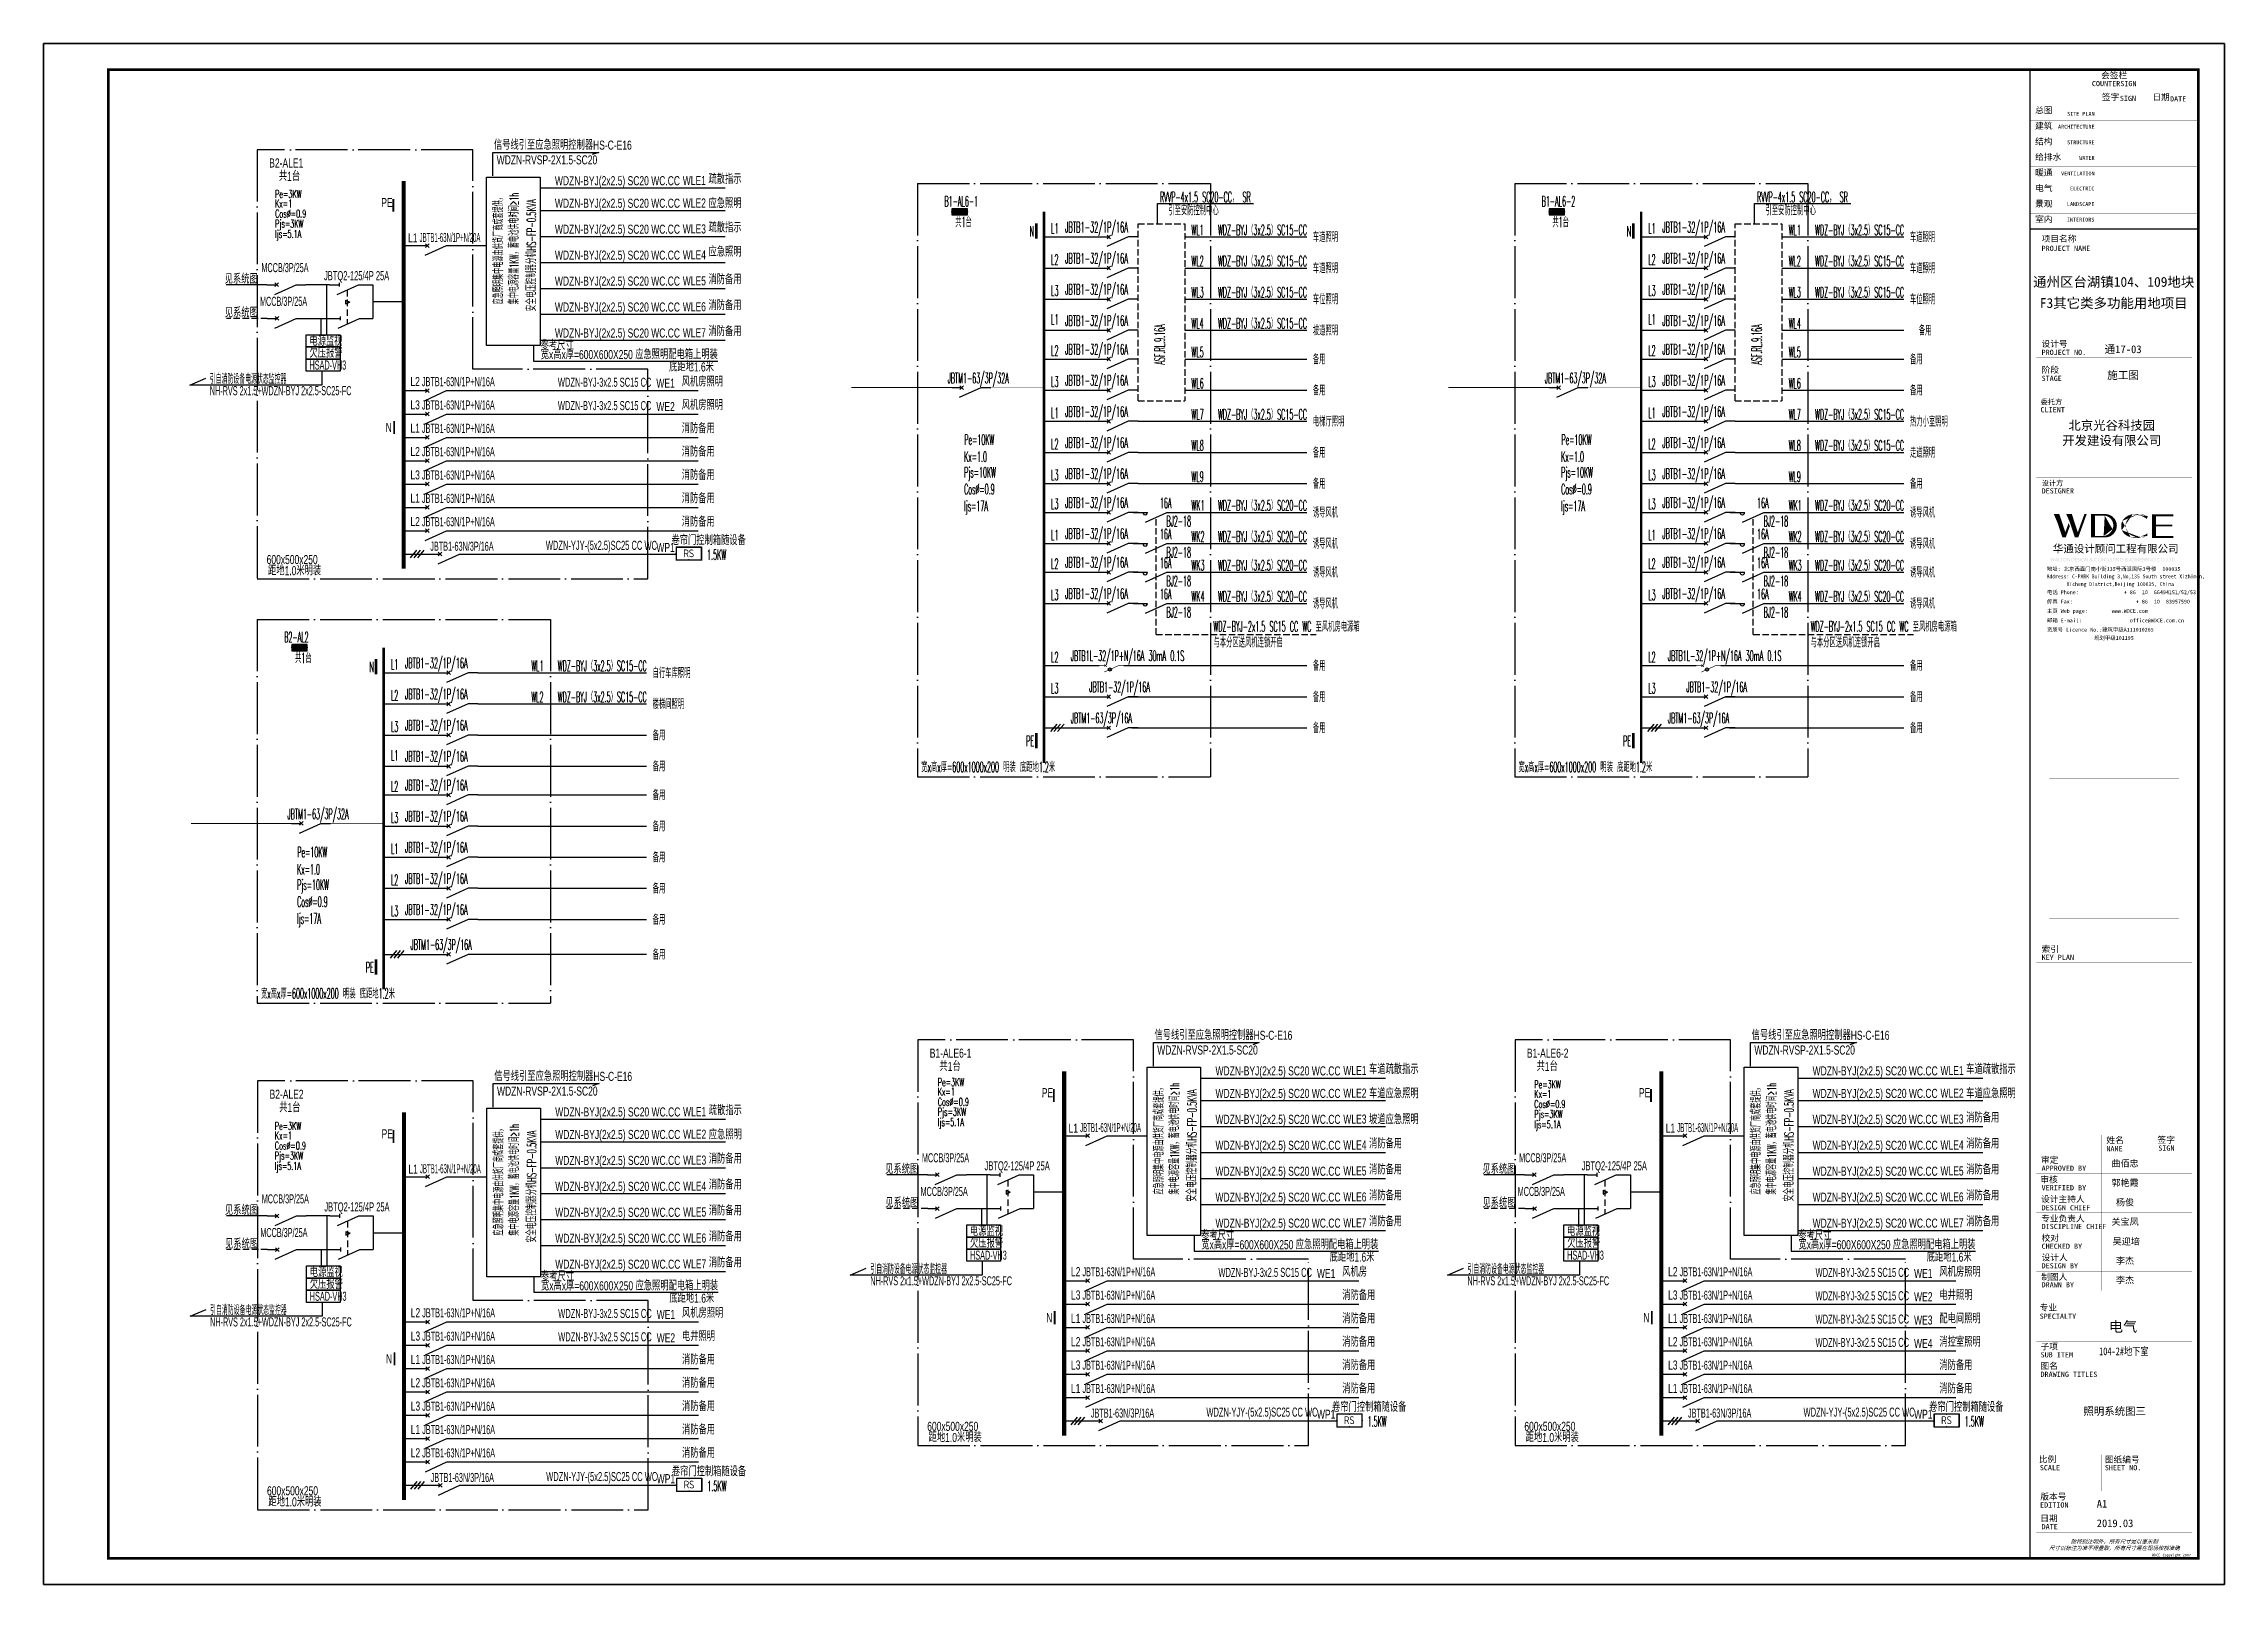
# Model space of a CAD drawing. Extents: x 776418 to 2076422, y -1170708 to 498544.
# Drawn here: x 1159593 to 1243693, y -759105 to -699705 of the extents above; entities that cross this region are included whole.
import ezdxf
from ezdxf.enums import TextEntityAlignment as Align

# ---------------------------------------------------------------- set-up
doc = ezdxf.new("R2010")
doc.units = 0
doc.header["$LTSCALE"] = 1000
doc.header["$MEASUREMENT"] = 0
for name, pattern in [('CONTINOUS', [0]), ('DASH', [0.35, 0.25, -0.1]), ('DOTE', [2.42, 2, -0.2, 0.02, -0.2]), ('HIDDEN', [0.375, 0.25, -0.125])]:
    doc.linetypes.add(name, pattern=pattern)
doc.layers.get('0').update_dxf_attribs({"linetype": 'CONTINUOUS'})
for name, color, linetype in [('D-TEXT', 7, 'CONTINUOUS'), ('DIM-动力', 3, 'CONTINUOUS'), ('DQ', 255, 'CONTINOUS'), ('EL-1', 4, 'DASH'), ('EL-TEXT', 3, 'CONTINUOUS'), ('ELEMENT', 3, 'CONTINUOUS'), ('EQUIP-消防', 80, 'CONTINUOUS'), ('EQUIP-箱柜', 3, 'CONTINUOUS'), ('LAYER3', 7, 'DOTE'), ('PUB_TEXT', 255, 'CONTINUOUS'), ('SHEET_LINE', 6, 'CONTINUOUS'), ('SHEET_TEXT', 7, 'CONTINUOUS'), ('SIG_TEXT', 7, 'CONTINUOUS'), ('TEL_SYMB', 3, 'CONTINUOUS'), ('TEL_TEXT', 3, 'CONTINUOUS'), ('TEL_TITLE', 7, 'CONTINUOUS'), ('WIRE', 4, 'CONTINUOUS'), ('WIRE-动力', 2, 'CONTINUOUS'), ('WIRE-应急', 2, 'DASH'), ('WIRE-照明', 1, 'CONTINUOUS'), ('WIRE-通讯', 4, 'CONTINUOUS'), ('XT', 6, 'CONTINUOUS'), ('字', 7, 'CONTINUOUS')]:
    doc.layers.add(name, color=color, linetype=linetype)
doc.styles.add('_COMPLEX', font='ROS', dxfattribs={"width": 0.6, "bigfont": 'JD'})
doc.styles.add('_HZTXT', font='txt.shx', dxfattribs={"width": 0.8, "bigfont": 'HZTXT.shx'})
doc.styles.add('_JD', font='ros.shx', dxfattribs={"width": 0.8, "bigfont": 'JD.shx'})
doc.styles.add('_TCH_LABEL', font='COMPLEX', dxfattribs={"bigfont": 'GBCBIG'})
doc.styles.add('_TEL_DIM', font='SIMPLEX', dxfattribs={"width": 0.7, "height": 3.5, "bigfont": 'HZTXT'})
doc.styles.add('B', font='ros.shx', dxfattribs={"width": 0.8, "bigfont": 'jd.shx'})
doc.styles.add('DIM_FONT', font='SIMPLEX', dxfattribs={"width": 0.7, "bigfont": 'GBCBIG'})
doc.styles.get("Standard").update_dxf_attribs({"font": 'gbenor.shx', "bigfont": 'gbcbig.shx'})
doc.styles.add('华文细黑', font='STXIHEI.TTF')

msp = doc.modelspace()

# ---------------------------------------------------------------- texts
at = {"layer": 'D-TEXT', "style": '_HZTXT'}
for s, width, p in [('B1-AL6-1', 0.45, (1194334, -705980)), ('RVVP-4x1.5 SC20-CC， SR', 0.45, (1202641, -705818)), ('B1-AL6-2', 0.45, (1217363, -705980)), ('RVVP-4x1.5 SC20-CC， SR', 0.45, (1225669, -705818)), ('共1台', 0.45, (1194750, -706782)), ('引至安防控制中心', 0.45, (1202967, -706323)), ('共1台', 0.45, (1217778, -706782)), ('引至安防控制中心', 0.45, (1225995, -706323)), ('N', 0.45, (1197620, -707137)), ('L1', 0.45, (1198446, -707030)), ('JBTB1-32/1P/16A', 0.4, (1198988, -706980)), ('WL1', 0.45, (1203861, -707088)), ('WDZ-BYJ（3x2.5）SC15-CC', 0.45, (1204881, -707088)), ('车道照明 ', 0.45, (1208540, -707358)), ('N', 0.45, (1220648, -707137)), ('L1', 0.45, (1221474, -707030)), ('JBTB1-32/1P/16A', 0.4, (1222016, -706980)), ('WL1', 0.45, (1226890, -707088)), ('WDZ-BYJ（3x2.5）SC15-CC', 0.45, (1227910, -707088)), ('车道照明 ', 0.45, (1231568, -707358)), ('L2', 0.45, (1198446, -708230)), ('JBTB1-32/1P/16A', 0.4, (1198988, -708180)), ('WL2', 0.45, (1203861, -708288)), ('WDZ-BYJ（3x2.5）SC15-CC', 0.45, (1204881, -708288)), ('车道照明 ', 0.45, (1208540, -708558)), ('L2', 0.45, (1221474, -708230)), ('JBTB1-32/1P/16A', 0.4, (1222016, -708180)), ('WL2', 0.45, (1226890, -708288)), ('WDZ-BYJ（3x2.5）SC15-CC', 0.45, (1227910, -708288)), ('车道照明 ', 0.45, (1231568, -708558)), ('JBTB1-32/1P/16A', 0.4, (1198988, -709380)), ('JBTB1-32/1P/16A', 0.4, (1222016, -709380)), ('L3', 0.45, (1198446, -709430)), ('WL3', 0.45, (1203861, -709488)), ('WDZ-BYJ（3x2.5）SC15-CC', 0.45, (1204881, -709488)), ('车位照明 ', 0.45, (1208540, -709758)), ('L3', 0.45, (1221474, -709430)), ('WL3', 0.45, (1226890, -709488)), ('WDZ-BYJ（3x2.5）SC15-CC', 0.45, (1227910, -709488)), ('车位照明 ', 0.45, (1231568, -709758)), ('L1', 0.45, (1198446, -710539)), ('JBTB1-32/1P/16A', 0.4, (1198988, -710580)), ('WL4', 0.45, (1203861, -710688)), ('WDZ-BYJ（3x2.5）SC15-CC', 0.45, (1204881, -710688)), ('坡道照明 ', 0.45, (1208540, -710958)), ('L1', 0.45, (1221474, -710539)), ('JBTB1-32/1P/16A', 0.4, (1222016, -710580)), ('WL4', 0.45, (1226890, -710688)), ('备用', 0.45, (1231910, -710958)), ('L2', 0.45, (1198446, -711739)), ('JBTB1-32/1P/16A', 0.4, (1198988, -711689)), ('WL5', 0.45, (1203861, -711797)), ('L2', 0.45, (1221474, -711739)), ('JBTB1-32/1P/16A', 0.4, (1222016, -711689)), ('WL5', 0.45, (1226890, -711797)), ('JBTM1-63/3P/32A', 0.45, (1194456, -712800, 0)), ('备用', 0.45, (1208541, -712067)), ('JBTM1-63/3P/32A', 0.45, (1217484, -712800, 0)), ('备用', 0.45, (1231569, -712067)), ('L3', 0.45, (1198446, -712939)), ('JBTB1-32/1P/16A', 0.4, (1198988, -712889)), ('WL6', 0.45, (1203861, -712997)), ('备用', 0.45, (1208541, -713267)), ('L3', 0.45, (1221474, -712939)), ('JBTB1-32/1P/16A', 0.4, (1222016, -712889)), ('WL6', 0.45, (1226890, -712997)), ('备用', 0.45, (1231569, -713267)), ('L1', 0.45, (1198446, -714139)), ('JBTB1-32/1P/16A', 0.4, (1198988, -714089)), ('WL7', 0.45, (1203861, -714197)), ('WDZ-BYJ（3x2.5）SC15-CC', 0.45, (1204881, -714197)), ('L1', 0.45, (1221474, -714139)), ('JBTB1-32/1P/16A', 0.4, (1222016, -714089)), ('WL7', 0.45, (1226890, -714197)), ('WDZ-BYJ（3x2.5）SC15-CC', 0.45, (1227910, -714197)), ('Pe=10KW', 0.45, (1195098, -715170)), ('JBTB1-32/1P/16A', 0.4, (1198988, -715289)), ('电梯厅照明', 0.45, (1208541, -714467)), ('Pe=10KW', 0.45, (1218126, -715170)), ('JBTB1-32/1P/16A', 0.4, (1222016, -715289)), ('热力小室照明', 0.45, (1231569, -714467)), ('Kx=1.0', 0.45, (1195090, -715830)), ('L2', 0.45, (1198446, -715339)), ('WL8', 0.45, (1203861, -715397)), ('备用', 0.45, (1208541, -715667)), ('Kx=1.0', 0.45, (1218118, -715830)), ('L2', 0.45, (1221474, -715339)), ('WL8', 0.45, (1226890, -715397)), ('WDZ-BYJ（3x2.5）SC15-CC', 0.45, (1227910, -715397)), ('走道照明', 0.45, (1231569, -715667)), ('Pjs=10KW', 0.45, (1195090, -716430)), ('L3', 0.45, (1198446, -716539)), ('JBTB1-32/1P/16A', 0.4, (1198988, -716489)), ('WL9', 0.45, (1203861, -716597)), ('备用', 0.45, (1208541, -716867)), ('Pjs=10KW', 0.45, (1218118, -716430)), ('L3', 0.45, (1221474, -716539)), ('JBTB1-32/1P/16A', 0.4, (1222016, -716489)), ('WL9', 0.45, (1226890, -716597)), ('备用', 0.45, (1231569, -716867)), ('Cos%%C=0.9', 0.45, (1195090, -717080)), ('Ijs=17A', 0.45, (1195090, -717730)), ('L3', 0.45, (1198446, -717648)), ('JBTB1-32/1P/16A', 0.4, (1198988, -717598)), ('16A', 0.45, (1202641, -717612)), ('WK1', 0.45, (1203861, -717706)), ('WDZ-BYJ（3x2.5）SC20-CC', 0.45, (1204881, -717706)), ('Cos%%C=0.9', 0.45, (1218118, -717080)), ('Ijs=17A', 0.45, (1218118, -717730)), ('L3', 0.45, (1221474, -717648)), ('JBTB1-32/1P/16A', 0.4, (1222016, -717598)), ('16A', 0.45, (1225669, -717612)), ('WK1', 0.45, (1226890, -717706)), ('WDZ-BYJ（3x2.5）SC20-CC', 0.45, (1227910, -717706)), ('BJ2-18', 0.45, (1202894, -718316)), ('诱导风机 ', 0.45, (1208541, -717976)), ('BJ2-18', 0.45, (1225922, -718316)), ('诱导风机 ', 0.45, (1231569, -717976)), ('L1', 0.45, (1198446, -718848)), ('JBTB1-32/1P/16A', 0.4, (1198988, -718798)), ('16A', 0.45, (1202641, -718812)), ('WK2', 0.45, (1203861, -718906)), ('WDZ-BYJ（3x2.5）SC20-CC', 0.45, (1204881, -718906)), ('诱导风机 ', 0.45, (1208541, -719176)), ('L1', 0.45, (1221474, -718848)), ('JBTB1-32/1P/16A', 0.4, (1222016, -718798)), ('16A', 0.45, (1225669, -718812)), ('WK2', 0.45, (1226890, -718906)), ('WDZ-BYJ（3x2.5）SC20-CC', 0.45, (1227910, -718906)), ('诱导风机 ', 0.45, (1231569, -719176)), ('1.5KW', 0.45, (1185179, -719607)), ('L2', 0.45, (1198446, -719957)), ('JBTB1-32/1P/16A', 0.4, (1198988, -719907)), ('16A', 0.45, (1202641, -719921)), ('BJ2-18', 0.45, (1202894, -719516)), ('WK3', 0.45, (1203861, -720015)), ('WDZ-BYJ（3x2.5）SC20-CC', 0.45, (1204881, -720015)), ('诱导风机 ', 0.45, (1208541, -720285)), ('L2', 0.45, (1221474, -719957)), ('JBTB1-32/1P/16A', 0.4, (1222016, -719907)), ('16A', 0.45, (1225669, -719921)), ('BJ2-18', 0.45, (1225922, -719516)), ('WK3', 0.45, (1226890, -720015)), ('WDZ-BYJ（3x2.5）SC20-CC', 0.45, (1227910, -720015)), ('诱导风机 ', 0.45, (1231569, -720285)), ('JBTB1-32/1P/16A', 0.4, (1198988, -721107)), ('16A', 0.45, (1202641, -721121)), ('BJ2-18', 0.45, (1202894, -720625)), ('JBTB1-32/1P/16A', 0.4, (1222016, -721107)), ('16A', 0.45, (1225669, -721121)), ('BJ2-18', 0.45, (1225922, -720625)), ('L3', 0.45, (1198446, -721157)), ('BJ2-18', 0.45, (1202894, -721825)), ('WK4', 0.45, (1203861, -721215)), ('WDZ-BYJ（3x2.5）SC20-CC', 0.45, (1204881, -721215)), ('诱导风机 ', 0.45, (1208541, -721485)), ('L3', 0.45, (1221474, -721157)), ('BJ2-18', 0.45, (1225922, -721825)), ('WK4', 0.45, (1226890, -721215)), ('WDZ-BYJ（3x2.5）SC20-CC', 0.45, (1227910, -721215)), ('诱导风机 ', 0.45, (1231569, -721485)), ('B2-AL2', 0.45, (1168873, -722785)), ('WDZ-BYJ-2x1.5 SC15 CC WC 至风机房电源箱', 0.45, (1204709, -722375)), ('WDZ-BYJ-2x1.5 SC15 CC WC 至风机房电源箱', 0.45, (1227737, -722375)), ('共1台', 0.45, (1169289, -723586)), ('L2', 0.45, (1198446, -723557)), ('JBTB1L-32/1P+N/16A 30mA 0.1S', 0.45, (1199204, -723506)), ('与本分区送风机连锁开启', 0.45, (1204709, -722986)), ('L2', 0.45, (1221474, -723557)), ('JBTB1L-32/1P+N/16A 30mA 0.1S', 0.45, (1222232, -723506)), ('与本分区送风机连锁开启', 0.45, (1227737, -722986)), ('N', 0.45, (1172158, -723941)), ('L1', 0.45, (1172985, -723834)), ('JBTB1-32/1P/16A', 0.4, (1173527, -723784)), ('WL1', 0.45, (1178400, -723892)), ('WDZ-BYJ（3x2.5）SC15-CC', 0.45, (1179420, -723892)), ('自行车库照明', 0.45, (1183079, -724162)), ('备用', 0.45, (1208541, -723885)), ('备用', 0.45, (1231569, -723885)), ('L2', 0.45, (1172985, -725034)), ('JBTB1-32/1P/16A', 0.4, (1173527, -724984)), ('WL2', 0.45, (1178400, -725092)), ('WDZ-BYJ（3x2.5）SC15-CC', 0.45, (1179420, -725092)), ('楼梯间照明', 0.45, (1183079, -725362)), ('L3', 0.45, (1198446, -724757)), ('JBTB1-32/1P/16A', 0.45, (1199918, -724706)), ('备用', 0.45, (1208541, -725085)), ('L3', 0.45, (1221474, -724757)), ('JBTB1-32/1P/16A', 0.45, (1222946, -724706)), ('备用', 0.45, (1231569, -725085)), ('JBTB1-32/1P/16A', 0.4, (1173527, -726184)), ('JBTM1-63/3P/16A', 0.45, (1199206, -725906)), ('JBTM1-63/3P/16A', 0.45, (1222234, -725906)), ('L3', 0.45, (1172985, -726234)), ('备用', 0.45, (1183080, -726562)), ('PE', 0.45, (1197481, -726787)), ('备用', 0.45, (1208541, -726284)), ('PE', 0.45, (1220509, -726787)), ('备用', 0.45, (1231569, -726284)), ('L1', 0.45, (1172985, -727343)), ('JBTB1-32/1P/16A', 0.4, (1173527, -727384)), ('备用', 0.45, (1183080, -727762)), ('宽x高x厚=600x1000x200 明装 底距地1.2米', 0.45, (1193441, -727789)), ('宽x高x厚=600x1000x200 明装 底距地1.2米', 0.45, (1216469, -727789)), ('L2', 0.45, (1172985, -728543)), ('JBTB1-32/1P/16A', 0.4, (1173527, -728493)), ('JBTM1-63/3P/32A', 0.45, (1168995, -729604, 0)), ('备用', 0.45, (1183080, -728871)), ('L3', 0.45, (1172985, -729743)), ('JBTB1-32/1P/16A', 0.4, (1173527, -729693)), ('备用', 0.45, (1183080, -730071)), ('Pe=10KW', 0.45, (1169376, -731074)), ('L1', 0.45, (1172985, -730943)), ('JBTB1-32/1P/16A', 0.4, (1173527, -730893)), ('备用', 0.45, (1183080, -731271)), ('Kx=1.0', 0.45, (1169368, -731734)), ('JBTB1-32/1P/16A', 0.4, (1173527, -732093)), ('Pjs=10KW', 0.45, (1169368, -732334)), ('L2', 0.45, (1172985, -732143)), ('备用', 0.45, (1183080, -732471)), ('Cos%%C=0.9', 0.45, (1169368, -732984)), ('Ijs=17A', 0.45, (1169368, -733634)), ('L3', 0.45, (1172985, -733343)), ('JBTB1-32/1P/16A', 0.4, (1173527, -733293)), ('备用', 0.45, (1183080, -733671)), ('JBTM1-63/3P/16A', 0.45, (1173745, -734639)), ('备用', 0.45, (1183080, -735017)), ('PE', 0.45, (1172020, -735520)), ('宽x高x厚=600x1000x200 明装 底距地1.2米', 0.45, (1167979, -736522)), ('1.5KW', 0.45, (1210653, -753024)), ('1.5KW', 0.45, (1233681, -753024)), ('1.5KW', 0.45, (1185192, -755508))]:
    msp.add_text(s, height=400, dxfattribs=dict(at, width=width)).set_placement(p)
at = {"layer": 'D-TEXT', "style": '_HZTXT', "width": 0.45}
for p in [(1202833, -712082), (1225861, -712082)]:
    msp.add_text('ASF.RL.9.16A', height=400, rotation=90, dxfattribs=at).set_placement(p)
at = {"layer": 'EL-TEXT', "style": '华文细黑'}
msp.add_text('照明系统图三', height=294, dxfattribs=at).set_placement((1238260, -752576))
at = {"layer": 'PUB_TEXT', "style": '_HZTXT'}
for s, width, p in [('集中电源容量1KW，蓄电池供电时间≥1h', 0.5, (1177913, -709759)), ('安全电压控制器分机HS-FP-0.5KVA ', 0.55, (1178581, -710026)), ('应急照明集中电源由供货厂商成套提供，', 0.5, (1177312, -709759)), ('集中电源容量1KW，蓄电池供电时间≥1h', 0.5, (1203386, -744076)), ('安全电压控制器分机HS-FP-0.5KVA ', 0.55, (1204054, -744343)), ('集中电源容量1KW，蓄电池供电时间≥1h', 0.5, (1226414, -744076)), ('安全电压控制器分机HS-FP-0.5KVA ', 0.55, (1227082, -744343)), ('应急照明集中电源由供货厂商成套提供，', 0.5, (1202786, -744076)), ('应急照明集中电源由供货厂商成套提供，', 0.5, (1225814, -744076)), ('集中电源容量1KW，蓄电池供电时间≥1h', 0.5, (1177925, -745660)), ('安全电压控制器分机HS-FP-0.5KVA ', 0.55, (1178593, -745927)), ('应急照明集中电源由供货厂商成套提供，', 0.5, (1177325, -745660))]:
    msp.add_text(s, height=350, rotation=90, dxfattribs=dict(at, width=width)).set_placement(p)
at = {"layer": 'SHEET_TEXT', "style": '华文细黑'}
msp.add_text('吴迎培', height=250, dxfattribs=at).set_placement((1239385, -745758), align=Align.TOP_LEFT)
for tag, p in [('曲佰忠', (1239862, -742750)), ('郭艳霞', (1239862, -743500)), ('杨俊', (1239862, -744250)), ('关宝凤', (1239862, -745000)), ('李杰', (1239862, -746500)), ('李杰', (1239862, -747250))]:
    msp.add_attdef(tag, text='', height=250, dxfattribs=at).set_placement(p, align=Align.TOP_CENTER)
at = {"layer": 'SIG_TEXT', "style": '_TEL_DIM', "width": 0.5}
for s, p in [('Pe=3KW', (1168520, -705651)), ('Cos%%C=0.9', (1168520, -706410)), ('Kx=1', (1168520, -706019)), ('Pjs=3KW', (1168520, -706793)), ('Ijs=5.1A', (1168520, -707191)), ('Pe=3KW', (1194076, -739894)), ('Kx=1', (1194076, -740262)), ('Pe=3KW', (1217080, -739980)), ('Kx=1', (1217080, -740348)), ('Cos%%C=0.9', (1194076, -740653)), ('Pjs=3KW', (1194076, -741036)), ('Cos%%C=0.9', (1217080, -740739)), ('Pjs=3KW', (1217080, -741122)), ('Pe=3KW', (1168509, -741583)), ('Kx=1', (1168509, -741951)), ('Ijs=5.1A', (1194076, -741434)), ('Ijs=5.1A', (1217080, -741520)), ('Cos%%C=0.9', (1168509, -742342)), ('Pjs=3KW', (1168509, -742725)), ('Ijs=5.1A', (1168509, -743123))]:
    msp.add_text(s, height=300, dxfattribs=at).set_placement(p)
at = {"layer": 'TEL_TEXT', "ltscale": 2}
for s, style, width, p in [('信号线引至应急照明控制器HS-C-E16 ', '_COMPLEX', 0.7, (1176960, -703793)), ('B2-ALE1', '_COMPLEX', 0.7, (1168295, -704481)), ('WDZN-RVSP-2X1.5-SC20', '_COMPLEX', 0.7, (1177065, -704361)), ('疏散指示', '_COMPLEX', 0.7, (1185234, -705107)), ('WDZN-BYJ(2x2.5) SC20 WC.CC', '_COMPLEX', 0.7, (1179311, -705165)), ('WLE1', '_COMPLEX', 0.7, (1184242, -705155)), ('WDZN-BYJ(2x2.5) SC20 WC.CC', '_COMPLEX', 0.7, (1179311, -706033)), ('WLE2', '_COMPLEX', 0.7, (1184242, -706023)), ('应急照明', '_COMPLEX', 0.7, (1185234, -706042)), ('L1', '_COMPLEX', 0.7, (1173649, -707369)), ('JBTB1-63N/1P+N/20A', '_COMPLEX', 0.4, (1174092, -707354)), ('WDZN-BYJ(2x2.5) SC20 WC.CC', '_COMPLEX', 0.7, (1179311, -707034)), ('WLE3', '_COMPLEX', 0.7, (1184242, -707023)), ('疏散指示', '_COMPLEX', 0.7, (1185234, -706975)), ('WDZN-BYJ(2x2.5) SC20 WC.CC', '_COMPLEX', 0.7, (1179311, -708034)), ('WLE4', '_COMPLEX', 0.7, (1184242, -708024)), ('应急照明', '_COMPLEX', 0.7, (1185234, -707911)), ('MCCB/3P/25A', '_JD', 0.55, (1167992, -708515)), ('WDZN-BYJ(2x2.5) SC20 WC.CC', '_COMPLEX', 0.7, (1179311, -709034)), ('WLE5', '_COMPLEX', 0.7, (1184242, -709024)), ('消防备用', '_COMPLEX', 0.7, (1185234, -708976)), ('MCCB/3P/25A', '_JD', 0.55, (1167938, -709815)), ('WDZN-BYJ(2x2.5) SC20 WC.CC', '_COMPLEX', 0.7, (1179311, -710035)), ('WLE6', '_COMPLEX', 0.7, (1184242, -710024)), ('消防备用', '_COMPLEX', 0.7, (1185234, -709976)), ('消防备用', '_COMPLEX', 0.7, (1185234, -710977)), ('欠压报警', '_COMPLEX', 0.7, (1169847, -711809, 37)), ('电源监视', '_COMPLEX', 0.7, (1169843, -711354, 37)), ('参考尺寸', '_COMPLEX', 0.7, (1178759, -711509, 0)), ('宽x高x厚=600X600X250 应急照明配电箱上明装 ', '_COMPLEX', 0.7, (1178765, -711867, 0)), ('WDZN-BYJ(2x2.5) SC20 WC.CC', '_COMPLEX', 0.7, (1179311, -711035)), ('WLE7', '_COMPLEX', 0.7, (1184242, -711025)), ('HSAD-VH3', '_COMPLEX', 0.5, (1169848, -712271)), ('底距地1.6米', '_COMPLEX', 0.7, (1183714, -712345, 0)), ('引自消防设备电源状态监控器 ', '_COMPLEX', 0.5, (1166001, -712818)), ('NH-RVS 2x1.5+WDZN-BYJ 2x2.5-SC25-FC ', '_COMPLEX', 0.5, (1166001, -713260)), ('L2', '_COMPLEX', 0.7, (1173738, -712906)), ('JBTB1-63N/1P+N/16A', '_COMPLEX', 0.5, (1174183, -712911)), ('WDZN-BYJ-3x2.5 SC15 CC', '_COMPLEX', 0.6, (1179425, -712934)), ('WE1', '_COMPLEX', 0.7, (1183224, -712973)), ('风机房照明', '_COMPLEX', 0.7, (1184201, -712920)), ('L3', '_COMPLEX', 0.7, (1173738, -713806)), ('JBTB1-63N/1P+N/16A', '_COMPLEX', 0.5, (1174183, -713811)), ('WDZN-BYJ-3x2.5 SC15 CC', '_COMPLEX', 0.6, (1179425, -713834)), ('风机房照明', '_COMPLEX', 0.7, (1184201, -713820)), ('L1', '_COMPLEX', 0.7, (1173738, -714706)), ('JBTB1-63N/1P+N/16A', '_COMPLEX', 0.5, (1174183, -714711)), ('消防备用', '_COMPLEX', 0.7, (1184201, -714720)), ('L2', '_COMPLEX', 0.7, (1173738, -715606)), ('JBTB1-63N/1P+N/16A', '_COMPLEX', 0.5, (1174183, -715611)), ('消防备用', '_COMPLEX', 0.7, (1184201, -715620)), ('L3', '_COMPLEX', 0.7, (1173738, -716506)), ('JBTB1-63N/1P+N/16A', '_COMPLEX', 0.5, (1174183, -716511)), ('消防备用', '_COMPLEX', 0.7, (1184201, -716520)), ('L1', '_COMPLEX', 0.7, (1173738, -717406)), ('JBTB1-63N/1P+N/16A', '_COMPLEX', 0.5, (1174183, -717411)), ('消防备用', '_COMPLEX', 0.7, (1184201, -717420)), ('L2', '_COMPLEX', 0.7, (1173738, -718306)), ('JBTB1-63N/1P+N/16A', '_COMPLEX', 0.5, (1174183, -718311)), ('消防备用', '_COMPLEX', 0.7, (1184201, -718320)), ('JBTB1-63N/3P/16A', '_COMPLEX', 0.5, (1174506, -719257)), ('WDZN-YJY-(5x2.5)SC25 CC WC ', '_COMPLEX', 0.6, (1178961, -719222)), ('WP1', '_COMPLEX', 0.7, (1183224, -719304)), ('卷帘门控制箱随设备', '_COMPLEX', 0.7, (1183807, -719032)), ('信号线引至应急照明控制器HS-C-E16 ', '_COMPLEX', 0.7, (1202434, -738110)), ('WDZN-RVSP-2X1.5-SC20', '_COMPLEX', 0.7, (1202539, -738679)), ('信号线引至应急照明控制器HS-C-E16 ', '_COMPLEX', 0.7, (1225462, -738110)), ('WDZN-RVSP-2X1.5-SC20', '_COMPLEX', 0.7, (1225567, -738679)), ('B1-ALE6-1', '_COMPLEX', 0.7, (1193768, -738799)), ('WDZN-BYJ(2x2.5) SC20 WC.CC', '_COMPLEX', 0.7, (1204785, -739483)), ('WLE1', '_COMPLEX', 0.7, (1209716, -739472)), ('车道疏散指示', '_COMPLEX', 0.7, (1210708, -739424)), ('B1-ALE6-2', '_COMPLEX', 0.7, (1216796, -738799)), ('WDZN-BYJ(2x2.5) SC20 WC.CC', '_COMPLEX', 0.7, (1227813, -739483)), ('WLE1', '_COMPLEX', 0.7, (1232744, -739472)), ('车道疏散指示', '_COMPLEX', 0.7, (1233736, -739424)), ('B2-ALE2', '_COMPLEX', 0.7, (1168307, -740383)), ('信号线引至应急照明控制器HS-C-E16 ', '_COMPLEX', 0.7, (1176972, -739694)), ('WDZN-RVSP-2X1.5-SC20', '_COMPLEX', 0.7, (1177078, -740263)), ('WDZN-BYJ(2x2.5) SC20 WC.CC', '_COMPLEX', 0.7, (1204785, -740351)), ('WLE2', '_COMPLEX', 0.7, (1209716, -740340)), ('车道应急照明', '_COMPLEX', 0.7, (1210708, -740360)), ('WDZN-BYJ(2x2.5) SC20 WC.CC', '_COMPLEX', 0.7, (1227813, -740351)), ('WLE2', '_COMPLEX', 0.7, (1232744, -740340)), ('车道应急照明', '_COMPLEX', 0.7, (1233736, -740360)), ('WDZN-BYJ(2x2.5) SC20 WC.CC', '_COMPLEX', 0.7, (1179324, -741066)), ('WLE1', '_COMPLEX', 0.7, (1184254, -741056)), ('疏散指示', '_COMPLEX', 0.7, (1185246, -741008)), ('消防备用', '_COMPLEX', 0.7, (1233736, -741293)), ('WDZN-BYJ(2x2.5) SC20 WC.CC', '_COMPLEX', 0.7, (1179324, -741934)), ('WLE2', '_COMPLEX', 0.7, (1184254, -741924)), ('应急照明', '_COMPLEX', 0.7, (1185246, -741944)), ('L1', '_COMPLEX', 0.7, (1199122, -741687)), ('JBTB1-63N/1P+N/20A', '_COMPLEX', 0.4, (1199566, -741671)), ('WDZN-BYJ(2x2.5) SC20 WC.CC', '_COMPLEX', 0.7, (1204785, -741351)), ('WLE3', '_COMPLEX', 0.7, (1209716, -741341)), ('坡道应急照明', '_COMPLEX', 0.7, (1210708, -741360)), ('L1', '_COMPLEX', 0.7, (1222150, -741687)), ('JBTB1-63N/1P+N/20A', '_COMPLEX', 0.4, (1222594, -741671)), ('WDZN-BYJ(2x2.5) SC20 WC.CC', '_COMPLEX', 0.7, (1227813, -741351)), ('WLE3', '_COMPLEX', 0.7, (1232744, -741341)), ('WDZN-BYJ(2x2.5) SC20 WC.CC', '_COMPLEX', 0.7, (1179324, -742935)), ('WLE3', '_COMPLEX', 0.7, (1184254, -742924)), ('消防备用', '_COMPLEX', 0.7, (1185246, -742876)), ('MCCB/3P/25A', '_JD', 0.55, (1193466, -742833)), ('WDZN-BYJ(2x2.5) SC20 WC.CC', '_COMPLEX', 0.7, (1204785, -742351)), ('WLE4', '_COMPLEX', 0.7, (1209716, -742341)), ('消防备用', '_COMPLEX', 0.7, (1210708, -742293)), ('MCCB/3P/25A', '_JD', 0.55, (1216494, -742833)), ('WDZN-BYJ(2x2.5) SC20 WC.CC', '_COMPLEX', 0.7, (1227813, -742351)), ('WLE4', '_COMPLEX', 0.7, (1232744, -742341)), ('消防备用', '_COMPLEX', 0.7, (1233736, -742293)), ('L1', '_COMPLEX', 0.7, (1173661, -743270)), ('JBTB1-63N/1P+N/20A', '_COMPLEX', 0.4, (1174105, -743255)), ('WDZN-BYJ(2x2.5) SC20 WC.CC', '_COMPLEX', 0.7, (1204785, -743352)), ('WLE5', '_COMPLEX', 0.7, (1209716, -743341)), ('消防备用', '_COMPLEX', 0.7, (1210708, -743293)), ('WDZN-BYJ(2x2.5) SC20 WC.CC', '_COMPLEX', 0.7, (1227813, -743352)), ('WLE5', '_COMPLEX', 0.7, (1232744, -743341)), ('消防备用', '_COMPLEX', 0.7, (1233736, -743293)), ('MCCB/3P/25A', '_JD', 0.55, (1168005, -744417)), ('WDZN-BYJ(2x2.5) SC20 WC.CC', '_COMPLEX', 0.7, (1179324, -743935)), ('WLE4', '_COMPLEX', 0.7, (1184254, -743925)), ('消防备用', '_COMPLEX', 0.7, (1185246, -743877)), ('MCCB/3P/25A', '_JD', 0.55, (1193412, -744132)), ('WDZN-BYJ(2x2.5) SC20 WC.CC', '_COMPLEX', 0.7, (1204785, -744352)), ('WLE6', '_COMPLEX', 0.7, (1209716, -744342)), ('消防备用', '_COMPLEX', 0.7, (1210708, -744294)), ('MCCB/3P/25A', '_JD', 0.55, (1216440, -744132)), ('WDZN-BYJ(2x2.5) SC20 WC.CC', '_COMPLEX', 0.7, (1227813, -744352)), ('WLE6', '_COMPLEX', 0.7, (1232744, -744342)), ('消防备用', '_COMPLEX', 0.7, (1233736, -744294)), ('WDZN-BYJ(2x2.5) SC20 WC.CC', '_COMPLEX', 0.7, (1179324, -744935)), ('WLE5', '_COMPLEX', 0.7, (1184254, -744925)), ('消防备用', '_COMPLEX', 0.7, (1185246, -744877)), ('WDZN-BYJ(2x2.5) SC20 WC.CC', '_COMPLEX', 0.7, (1204785, -745352)), ('WLE7', '_COMPLEX', 0.7, (1209716, -745342)), ('消防备用', '_COMPLEX', 0.7, (1210708, -745294)), ('WDZN-BYJ(2x2.5) SC20 WC.CC', '_COMPLEX', 0.7, (1227813, -745352)), ('WLE7', '_COMPLEX', 0.7, (1232744, -745342)), ('消防备用', '_COMPLEX', 0.7, (1233736, -745294)), ('MCCB/3P/25A', '_JD', 0.55, (1167950, -745716)), ('WDZN-BYJ(2x2.5) SC20 WC.CC', '_COMPLEX', 0.7, (1179324, -745936)), ('WLE6', '_COMPLEX', 0.7, (1184254, -745926)), ('消防备用', '_COMPLEX', 0.7, (1185246, -745877)), ('欠压报警', '_COMPLEX', 0.7, (1195321, -746126, 37)), ('电源监视', '_COMPLEX', 0.7, (1195317, -745671, 37)), ('参考尺寸', '_COMPLEX', 0.7, (1204232, -745826, 0)), ('宽x高x厚=600X600X250 应急照明配电箱上明装 ', '_COMPLEX', 0.7, (1204239, -746184, 0)), ('欠压报警', '_COMPLEX', 0.7, (1218349, -746126, 37)), ('电源监视', '_COMPLEX', 0.7, (1218345, -745671, 37)), ('参考尺寸', '_COMPLEX', 0.7, (1227260, -745826, 0)), ('宽x高x厚=600X600X250 应急照明配电箱上明装 ', '_COMPLEX', 0.7, (1227267, -746184, 0)), ('WDZN-BYJ(2x2.5) SC20 WC.CC', '_COMPLEX', 0.7, (1179324, -746936)), ('WLE7', '_COMPLEX', 0.7, (1184254, -746926)), ('消防备用', '_COMPLEX', 0.7, (1185246, -746878)), ('引自消防设备电源状态监控器 ', '_COMPLEX', 0.5, (1191474, -747135)), ('HSAD-VH3', '_COMPLEX', 0.5, (1195321, -746588)), ('底距地1.6米', '_COMPLEX', 0.7, (1209188, -746663, 0)), ('引自消防设备电源状态监控器 ', '_COMPLEX', 0.5, (1214502, -747135)), ('HSAD-VH3', '_COMPLEX', 0.5, (1218349, -746588)), ('底距地1.6米', '_COMPLEX', 0.7, (1232216, -746663, 0)), ('欠压报警', '_COMPLEX', 0.7, (1169859, -747710, 37)), ('电源监视', '_COMPLEX', 0.7, (1169856, -747255, 37)), ('参考尺寸', '_COMPLEX', 0.7, (1178771, -747410, 0)), ('宽x高x厚=600X600X250 应急照明配电箱上明装 ', '_COMPLEX', 0.7, (1178777, -747768, 0)), ('NH-RVS 2x1.5+WDZN-BYJ 2x2.5-SC25-FC ', '_COMPLEX', 0.5, (1191474, -747577)), ('L2', '_COMPLEX', 0.7, (1199212, -747224)), ('JBTB1-63N/1P+N/16A', '_COMPLEX', 0.5, (1199656, -747229)), ('WDZN-BYJ-3x2.5 SC15 CC', '_COMPLEX', 0.6, (1204898, -747252)), ('WE1', '_COMPLEX', 0.7, (1208698, -747290)), ('风机房', '_COMPLEX', 0.7, (1209674, -747238)), ('NH-RVS 2x1.5+WDZN-BYJ 2x2.5-SC25-FC ', '_COMPLEX', 0.5, (1214502, -747577)), ('L2', '_COMPLEX', 0.7, (1222240, -747224)), ('JBTB1-63N/1P+N/16A', '_COMPLEX', 0.5, (1222684, -747229)), ('WDZN-BYJ-3x2.5 SC15 CC', '_COMPLEX', 0.6, (1227926, -747252)), ('WE1', '_COMPLEX', 0.7, (1231726, -747290)), ('风机房照明', '_COMPLEX', 0.7, (1232703, -747238)), ('引自消防设备电源状态监控器 ', '_COMPLEX', 0.5, (1166013, -748719)), ('HSAD-VH3', '_COMPLEX', 0.5, (1169860, -748172)), ('L2', '_COMPLEX', 0.7, (1173750, -748807)), ('JBTB1-63N/1P+N/16A', '_COMPLEX', 0.5, (1174195, -748812)), ('WDZN-BYJ-3x2.5 SC15 CC', '_COMPLEX', 0.6, (1179437, -748836)), ('底距地1.6米', '_COMPLEX', 0.7, (1183726, -748246, 0)), ('风机房照明', '_COMPLEX', 0.7, (1184213, -748822)), ('L3', '_COMPLEX', 0.7, (1199212, -748124)), ('JBTB1-63N/1P+N/16A', '_COMPLEX', 0.5, (1199656, -748129)), ('消防备用', '_COMPLEX', 0.7, (1209674, -748138)), ('L3', '_COMPLEX', 0.7, (1222240, -748124)), ('JBTB1-63N/1P+N/16A', '_COMPLEX', 0.5, (1222684, -748129)), ('WDZN-BYJ-3x2.5 SC15 CC', '_COMPLEX', 0.6, (1227926, -748152)), ('电井照明', '_COMPLEX', 0.7, (1232703, -748138)), ('NH-RVS 2x1.5+WDZN-BYJ 2x2.5-SC25-FC ', '_COMPLEX', 0.5, (1166013, -749161)), ('WE1', '_COMPLEX', 0.7, (1183237, -748874)), ('L1', '_COMPLEX', 0.7, (1199212, -749024)), ('JBTB1-63N/1P+N/16A', '_COMPLEX', 0.5, (1199656, -749029)), ('消防备用', '_COMPLEX', 0.7, (1209674, -749038)), ('L1', '_COMPLEX', 0.7, (1222240, -749024)), ('JBTB1-63N/1P+N/16A', '_COMPLEX', 0.5, (1222684, -749029)), ('WDZN-BYJ-3x2.5 SC15 CC', '_COMPLEX', 0.6, (1227926, -749052)), ('配电间照明', '_COMPLEX', 0.7, (1232703, -749038)), ('L3', '_COMPLEX', 0.7, (1173750, -749707)), ('JBTB1-63N/1P+N/16A', '_COMPLEX', 0.5, (1174195, -749712)), ('WDZN-BYJ-3x2.5 SC15 CC', '_COMPLEX', 0.6, (1179437, -749736)), ('电井照明', '_COMPLEX', 0.7, (1184213, -749722)), ('L2', '_COMPLEX', 0.7, (1199212, -749924)), ('JBTB1-63N/1P+N/16A', '_COMPLEX', 0.5, (1199656, -749929)), ('消防备用', '_COMPLEX', 0.7, (1209674, -749938)), ('L2', '_COMPLEX', 0.7, (1222240, -749924)), ('JBTB1-63N/1P+N/16A', '_COMPLEX', 0.5, (1222684, -749929)), ('WDZN-BYJ-3x2.5 SC15 CC', '_COMPLEX', 0.6, (1227926, -749952)), ('消控室照明', '_COMPLEX', 0.7, (1232703, -749938)), ('L1', '_COMPLEX', 0.7, (1173750, -750607)), ('JBTB1-63N/1P+N/16A', '_COMPLEX', 0.5, (1174195, -750612)), ('消防备用', '_COMPLEX', 0.7, (1184213, -750622)), ('L3', '_COMPLEX', 0.7, (1199212, -750824)), ('JBTB1-63N/1P+N/16A', '_COMPLEX', 0.5, (1199656, -750829)), ('消防备用', '_COMPLEX', 0.7, (1209674, -750838)), ('L3', '_COMPLEX', 0.7, (1222240, -750824)), ('JBTB1-63N/1P+N/16A', '_COMPLEX', 0.5, (1222684, -750829)), ('消防备用', '_COMPLEX', 0.7, (1232703, -750838)), ('L2', '_COMPLEX', 0.7, (1173750, -751507)), ('JBTB1-63N/1P+N/16A', '_COMPLEX', 0.5, (1174195, -751512)), ('消防备用', '_COMPLEX', 0.7, (1184213, -751522)), ('L1', '_COMPLEX', 0.7, (1199212, -751724)), ('JBTB1-63N/1P+N/16A', '_COMPLEX', 0.5, (1199656, -751729)), ('消防备用', '_COMPLEX', 0.7, (1209674, -751738)), ('L1', '_COMPLEX', 0.7, (1222240, -751724)), ('JBTB1-63N/1P+N/16A', '_COMPLEX', 0.5, (1222684, -751729)), ('消防备用', '_COMPLEX', 0.7, (1232703, -751738)), ('L3', '_COMPLEX', 0.7, (1173750, -752407)), ('JBTB1-63N/1P+N/16A', '_COMPLEX', 0.5, (1174195, -752412)), ('消防备用', '_COMPLEX', 0.7, (1184213, -752422)), ('JBTB1-63N/3P/16A', '_COMPLEX', 0.5, (1199980, -752675)), ('WDZN-YJY-(5x2.5)SC25 CC WC ', '_COMPLEX', 0.6, (1204435, -752639)), ('WP1', '_COMPLEX', 0.7, (1208698, -752722)), ('卷帘门控制箱随设备', '_COMPLEX', 0.7, (1209281, -752449)), ('JBTB1-63N/3P/16A', '_COMPLEX', 0.5, (1223008, -752675)), ('WDZN-YJY-(5x2.5)SC25 CC WC ', '_COMPLEX', 0.6, (1227463, -752639)), ('WP1', '_COMPLEX', 0.7, (1231726, -752722)), ('卷帘门控制箱随设备', '_COMPLEX', 0.7, (1232309, -752449)), ('L1', '_COMPLEX', 0.7, (1173750, -753307)), ('JBTB1-63N/1P+N/16A', '_COMPLEX', 0.5, (1174195, -753312)), ('消防备用', '_COMPLEX', 0.7, (1184213, -753322)), ('L2', '_COMPLEX', 0.7, (1173750, -754207)), ('JBTB1-63N/1P+N/16A', '_COMPLEX', 0.5, (1174195, -754212)), ('消防备用', '_COMPLEX', 0.7, (1184213, -754222)), ('JBTB1-63N/3P/16A', '_COMPLEX', 0.5, (1174519, -755159)), ('WDZN-YJY-(5x2.5)SC25 CC WC ', '_COMPLEX', 0.6, (1178974, -755123)), ('WP1', '_COMPLEX', 0.7, (1183237, -755206)), ('卷帘门控制箱随设备', '_COMPLEX', 0.7, (1183820, -754933))]:
    msp.add_text(s, height=350, dxfattribs=dict(at, style=style, width=width)).set_placement(p)
at = {"layer": 'TEL_TEXT', "linetype": 'Continuous', "style": 'B', "oblique": 0.7}
for s, width, p in [('共1台', 0.7, (1168665, -704996)), ('见系统图', 0.7, (1166573, -708959)), ('JBTQ2-125/4P 25A', 0.6, (1170405, -708826)), ('见系统图', 0.7, (1166578, -710258)), ('600x500x250', 0.7, (1168193, -719770)), ('距地1.0米明装', 0.7, (1168247, -720199)), ('共1台', 0.7, (1194138, -739313)), ('共1台', 0.7, (1217166, -739313)), ('共1台', 0.7, (1168677, -740897)), ('见系统图', 0.7, (1192047, -743277)), ('JBTQ2-125/4P 25A', 0.6, (1195879, -743143)), ('见系统图', 0.7, (1215075, -743277)), ('JBTQ2-125/4P 25A', 0.6, (1218907, -743143)), ('见系统图', 0.7, (1192051, -744576)), ('见系统图', 0.7, (1215079, -744576)), ('见系统图', 0.7, (1166585, -744860)), ('JBTQ2-125/4P 25A', 0.6, (1170418, -744727)), ('见系统图', 0.7, (1166590, -746159)), ('600x500x250', 0.7, (1193667, -753187)), ('距地1.0米明装', 0.7, (1193721, -753617)), ('600x500x250', 0.7, (1216695, -753187)), ('距地1.0米明装', 0.7, (1216749, -753617)), ('600x500x250', 0.7, (1168206, -755671)), ('距地1.0米明装', 0.7, (1168260, -756101))]:
    msp.add_text(s, height=350, dxfattribs=dict(at, width=width)).set_placement(p)
at = {"layer": 'TEL_TEXT', "color": 1, "linetype": 'Continuous', "style": 'B', "oblique": 0.7, "width": 0.7}
for s, p in [('PE', (1172614, -706007)), ('N', (1172781, -714680)), ('PE', (1198087, -740324)), ('PE', (1221115, -740324)), ('PE', (1172626, -741908)), ('N', (1198255, -748998)), ('N', (1221283, -748998)), ('N', (1172794, -750582))]:
    msp.add_text(s, height=350, dxfattribs=at).set_placement(p)
at = {"layer": 'TEL_TEXT', "style": '_COMPLEX', "width": 0.7}
for s, p in [('WE2', (1183224, -713873)), ('WE2', (1231726, -748190)), ('WE3', (1231726, -749090)), ('WE2', (1183237, -749774)), ('WE4', (1231726, -749990))]:
    msp.add_text(s, height=350, dxfattribs=at).set_placement(p)
at = {"layer": '字', "style": '华文细黑', "width": 0.75}
msp.add_text('104-2#地下室', height=300, dxfattribs=at).set_placement((1238860, -750269))

# ---------------------------------------------------------------- blocks, each defined once
blk = doc.blocks.new('A$C00115E70')
at = {"layer": 'WIRE-通讯', "ltscale": 0.001}
blk.add_lwpolyline([(-84100, 59400), (0, 59400), (0, 0), (-84100, 0)], close=True, dxfattribs=at)
blk = doc.blocks.new('WDCE Copyright200X')
at = {"const_width": 0.016}
blk.add_lwpolyline([(-10.6, 1.26, 1), (-11.4, 1.26, 1)], format="xyb", close=True, dxfattribs=at)
at = {"style": '华文细黑'}
for s, p in [('WDCE ', (-11.46, 0.5)), ('     Copyright ', (-3.51, 0.5))]:
    blk.add_text(s, height=1, dxfattribs=at).set_placement(p, align=Align.BOTTOM_RIGHT)
blk.add_text('c', height=0.6, dxfattribs=at).set_placement((-11.04, 1.35), align=Align.MIDDLE_CENTER)
blk.add_attdef('200X', text='', height=1, dxfattribs=at).set_placement((-0.45, 0.5), align=Align.BOTTOM_RIGHT)
blk = doc.blocks.new('A$C69861949')
at = {"ltscale": 0.001}
h = blk.add_hatch(color=1, dxfattribs=at)
edge = h.paths.add_edge_path()
edge.add_line((6.19, 4.5), (5.72, 5.69))
edge.add_line((5.72, 5.69), (4.44, 2.16))
edge.add_line((4.44, 2.16), (2.13, 9.19))
edge.add_line((2.13, 9.19), (0, 9.19))
edge.add_arc((-16.38, 0.19), 18.69, 17.58721, 28.77623, ccw=False)
edge.add_line((1.43, 5.84), (3.29, 0.2))
edge.add_line((3.29, 0.2), (4.63, 0.2))
edge.add_line((4.63, 0.2), (6.19, 4.5))
h = blk.add_hatch(color=256, dxfattribs=at)
edge = h.paths.add_edge_path()
edge.add_line((12.68, 9.16), (11.78, 9.16))
edge.add_line((11.78, 9.16), (9.25, 2.16))
edge.add_line((9.25, 2.16), (6.94, 9.19))
edge.add_line((6.94, 9.19), (4.81, 9.19))
edge.add_arc((-11.57, 0.19), 18.69, 17.58721, 28.77623, ccw=False)
edge.add_line((6.25, 5.84), (8.1, 0.2))
edge.add_line((8.1, 0.2), (9.45, 0.2))
edge.add_line((9.45, 0.2), (12.68, 9.16))
h = blk.add_hatch(color=256, dxfattribs=at)
edge = h.paths.add_edge_path(flags=16)
edge.add_line((15.83, 8.57), (19.63, 8.57))
edge.add_arc((19.17, 4.82), 3.78, -23.14183, 82.94423, ccw=False)
edge.add_arc((18.56, 5.02), 4.42, 278.68499, 337.52631, ccw=False)
edge.add_line((19.22, 0.65), (15.83, 0.65))
edge.add_line((15.83, 0.65), (15.83, 8.57))
edge = h.paths.add_edge_path()
edge.add_line((19.82, 9.18), (14.31, 9.18))
edge.add_line((14.31, 9.18), (14.31, 0.18))
edge.add_line((14.31, 0.18), (19.82, 0.18))
edge.add_arc((19.82, 4.68), 4.5, 270, 450)
h = blk.add_hatch(color=256, dxfattribs=at)
edge = h.paths.add_edge_path()
edge.add_arc((32.12, 5.29), 4.85, 246.03927, 272.69016)
edge.add_arc((32.04, 6.93), 6.49, 272.70718, 286.02076)
edge.add_arc((32.38, 6.77), 6.25, 283.4194, 305.53004)
edge.add_line((36.01, 1.68), (36.01, 0.69))
edge.add_arc((32.99, 7.2), 7.17, 276.4266, 294.9218, ccw=False)
edge.add_arc((32.35, 12.88), 12.89, 257.71776, 276.4266, ccw=False)
edge.add_arc((30.66, 5.12), 4.95, 205.78561, 257.71776, ccw=False)
edge.add_arc((31.4, 4.47), 5.41, 157.62793, 196.11384, ccw=False)
edge.add_arc((31.4, 3.21), 6.01, 98.7561, 146.4478, ccw=False)
edge.add_arc((31.98, -1.34), 10.59, 83.99714, 98.11605, ccw=False)
edge.add_arc((32.42, 0.85), 8.38, 63.15797, 85.43526, ccw=False)
edge.add_line((36.21, 8.32), (35.86, 7.28))
edge.add_arc((31.06, 1.12), 7.81, 52.02624, 73.21555)
edge.add_arc((32.2, 4.92), 3.84, 73.21555, 96.60398)
edge.add_arc((32.39, 3.31), 5.47, 96.60398, 125.54997)
edge.add_arc((31.35, 4.76), 3.68, 125.54997, 164.03)
edge.add_arc((31.71, 4.66), 4.06, 164.03, 213.62566)
edge.add_arc((31.98, 4.83), 4.37, 213.62566, 245.27195)
blk.add_hatch(color=256, dxfattribs=at).paths.add_polyline_path([(45.65, 5.06), (39.44, 5.06), (39.44, 8.3), (46.09, 8.3), (46.09, 9.01), (37.82, 9.01), (37.82, 0), (46.09, 0), (46.09, 0.7), (39.44, 0.7), (39.44, 4.41), (45.65, 4.41)])
blk = doc.blocks.new('A$C51FB5BAD')
at = {"layer": 'SHEET_TEXT'}
h = blk.add_hatch(color=256, dxfattribs=at)
h.paths.add_polyline_path([(-886, -18950), (-883, -18943), (-875, -18940), (-867, -18943), (-864, -18950), (-867, -18958), (-875, -18961), (-883, -18958)])
h.paths.add_polyline_path([(-994, -18829), (-1021, -18829), (-1021, -18959), (-980, -18959), (-972, -18959), (-959, -18957), (-949, -18955), (-941, -18951), (-1009, -18947), (-1009, -18842), (-999, -18842), (-943, -18838), (-954, -18833), (-959, -18832), (-968, -18830), (-980, -18829)])
h.paths.add_polyline_path([(-943, -18838), (-999, -18842), (-997, -18842), (-984, -18842), (-973, -18843), (-964, -18844), (-963, -18844), (-952, -18848), (-943, -18854), (-943, -18854), (-935, -18862), (-930, -18872), (-929, -18874), (-926, -18884), (-925, -18896), (-925, -18896), (-926, -18908), (-929, -18918), (-934, -18927), (-941, -18935), (-949, -18941), (-959, -18944), (-960, -18944), (-968, -18946), (-980, -18946), (-994, -18947), (-1009, -18947), (-941, -18951), (-933, -18946), (-926, -18938), (-919, -18929), (-919, -18928), (-915, -18918), (-913, -18907), (-912, -18896), (-912, -18889), (-914, -18878), (-917, -18868), (-918, -18864), (-924, -18854), (-931, -18846), (-934, -18844)])
h.paths.add_polyline_path([(-1040, -18829), (-1111, -18829), (-1111, -18842), (-1082, -18842), (-1082, -18959), (-1069, -18959), (-1069, -18842), (-1040, -18842)])
h.paths.add_polyline_path([(-1168, -18829), (-1181, -18829), (-1181, -18959), (-1118, -18959), (-1118, -18946), (-1168, -18946)])
h.paths.add_polyline_path([(-1221, -18935), (-1209, -18941), (-1227, -18974), (-1236, -18970)])
h.paths.add_polyline_path([(-1281, -18950), (-1277, -18943), (-1270, -18940), (-1262, -18943), (-1259, -18950), (-1262, -18958), (-1270, -18961), (-1277, -18958)])
h.paths.add_polyline_path([(-1377, -18826), (-1378, -18826), (-1390, -18827), (-1400, -18830), (-1410, -18835), (-1412, -18836), (-1376, -18838), (-1365, -18839), (-1355, -18842), (-1346, -18848), (-1337, -18855), (-1330, -18863), (-1325, -18872), (-1322, -18883), (-1321, -18894), (-1321, -18894), (-1322, -18906), (-1325, -18916), (-1330, -18925), (-1337, -18934), (-1345, -18941), (-1354, -18946), (-1365, -18949), (-1376, -18949), (-1339, -18952), (-1330, -18945), (-1323, -18938), (-1316, -18928), (-1315, -18926), (-1311, -18916), (-1308, -18905), (-1307, -18894), (-1307, -18891), (-1309, -18880), (-1312, -18870), (-1316, -18860), (-1318, -18857), (-1324, -18849), (-1332, -18841), (-1341, -18835), (-1344, -18833), (-1354, -18829), (-1365, -18827)])
h.paths.add_polyline_path([(-1412, -18836), (-1421, -18843), (-1429, -18851), (-1435, -18860), (-1436, -18862), (-1441, -18873), (-1443, -18883), (-1444, -18895), (-1444, -18897), (-1443, -18908), (-1440, -18919), (-1435, -18929), (-1434, -18930), (-1427, -18939), (-1419, -18947), (-1410, -18953), (-1407, -18954), (-1397, -18959), (-1387, -18961), (-1375, -18962), (-1373, -18962), (-1362, -18961), (-1351, -18958), (-1341, -18953), (-1339, -18952), (-1376, -18949), (-1386, -18949), (-1396, -18946), (-1406, -18941), (-1414, -18933), (-1421, -18925), (-1426, -18916), (-1429, -18906), (-1431, -18895), (-1431, -18894), (-1429, -18883), (-1426, -18873), (-1422, -18863), (-1415, -18855), (-1407, -18848), (-1398, -18843), (-1387, -18840), (-1376, -18838)])
h.paths.add_polyline_path([(-1521, -18826), (-1525, -18826), (-1536, -18827), (-1547, -18830), (-1557, -18835), (-1559, -18836), (-1521, -18838), (-1511, -18839), (-1500, -18842), (-1491, -18846), (-1482, -18853), (-1474, -18861), (-1464, -18853), (-1471, -18846), (-1479, -18839), (-1489, -18833), (-1499, -18829), (-1510, -18827)])
h.paths.add_polyline_path([(-1559, -18836), (-1568, -18842), (-1576, -18850), (-1582, -18859), (-1583, -18861), (-1588, -18871), (-1590, -18882), (-1591, -18893), (-1590, -18905), (-1588, -18915), (-1584, -18925), (-1579, -18934), (-1571, -18943), (-1571, -18943), (-1563, -18950), (-1520, -18950), (-1521, -18950), (-1533, -18949), (-1543, -18946), (-1553, -18941), (-1561, -18934), (-1561, -18934), (-1568, -18925), (-1574, -18916), (-1576, -18906), (-1577, -18894), (-1577, -18894), (-1576, -18883), (-1573, -18873), (-1568, -18863), (-1561, -18855), (-1560, -18855), (-1552, -18848), (-1542, -18843), (-1532, -18840), (-1521, -18838)])
h.paths.add_polyline_path([(-1474, -18929), (-1481, -18935), (-1489, -18941), (-1499, -18946), (-1509, -18949), (-1520, -18950), (-1563, -18950), (-1554, -18955), (-1544, -18959), (-1533, -18961), (-1521, -18962), (-1510, -18961), (-1499, -18959), (-1489, -18955), (-1481, -18951), (-1472, -18945), (-1464, -18936)])
h.paths.add_polyline_path([(-1713, -18826), (-1715, -18826), (-1727, -18827), (-1737, -18829), (-1747, -18833), (-1756, -18839), (-1764, -18846), (-1770, -18853), (-1776, -18862), (-1781, -18872), (-1783, -18883), (-1784, -18894), (-1784, -18903), (-1781, -18914), (-1777, -18924), (-1771, -18933), (-1764, -18942), (-1761, -18944), (-1753, -18951), (-1711, -18950), (-1714, -18950), (-1725, -18948), (-1735, -18945), (-1745, -18940), (-1753, -18933), (-1754, -18933), (-1761, -18924), (-1766, -18914), (-1769, -18904), (-1770, -18893), (-1770, -18887), (-1768, -18876), (-1763, -18866), (-1759, -18860), (-1751, -18852), (-1741, -18846), (-1734, -18843), (-1723, -18840), (-1712, -18839), (-1672, -18837), (-1681, -18832), (-1692, -18829), (-1702, -18827)])
h.paths.add_polyline_path([(-1672, -18837), (-1712, -18839), (-1709, -18839), (-1698, -18841), (-1687, -18844), (-1681, -18847), (-1672, -18853), (-1663, -18860), (-1654, -18851), (-1654, -18851), (-1663, -18843)])
h.paths.add_polyline_path([(-1646, -18897), (-1702, -18897), (-1702, -18909), (-1660, -18909), (-1661, -18911), (-1664, -18922), (-1669, -18931), (-1677, -18939), (-1679, -18941), (-1689, -18946), (-1699, -18949), (-1711, -18950), (-1753, -18951), (-1744, -18956), (-1734, -18959), (-1723, -18961), (-1711, -18962), (-1703, -18962), (-1692, -18960), (-1681, -18957), (-1672, -18951), (-1664, -18945), (-1659, -18938), (-1653, -18930), (-1649, -18920), (-1647, -18909)])
h.paths.add_polyline_path([(-1918, -18829), (-1908, -18861), (-1822, -18959), (-1832, -18929)])
h.paths.add_polyline_path([(-1918, -18829), (-1921, -18829), (-1921, -18959), (-1908, -18959), (-1908, -18861)])
h.paths.add_polyline_path([(-1819, -18829), (-1832, -18829), (-1832, -18929), (-1822, -18959), (-1819, -18959)])
h.paths.add_polyline_path([(-1964, -18829), (-1951, -18829), (-1951, -18959), (-1964, -18959)])
h.paths.add_polyline_path([(-2045, -18829), (-2071, -18829), (-2071, -18959), (-2058, -18959), (-2058, -18899), (-2051, -18899), (-2020, -18898), (-2010, -18895), (-2002, -18890), (-2058, -18886), (-2058, -18842), (-2035, -18842), (-2002, -18837), (-2005, -18835), (-2016, -18831), (-2021, -18830), (-2031, -18829)])
h.paths.add_polyline_path([(-2002, -18837), (-2035, -18842), (-2032, -18842), (-2020, -18843), (-2011, -18847), (-2006, -18853), (-2004, -18864), (-2005, -18873), (-2011, -18881), (-2013, -18882), (-2023, -18885), (-2036, -18886), (-2058, -18886), (-2002, -18890), (-1996, -18884), (-1991, -18875), (-1990, -18864), (-1990, -18859), (-1993, -18849), (-1995, -18846)])
h.paths.add_polyline_path([(-2020, -18898), (-2051, -18899), (-2035, -18899), (-2032, -18899)], flags=17)
h.paths.add_polyline_path([(-2051, -18899), (-2004, -18959), (-1988, -18959), (-2035, -18899)])
h.paths.add_polyline_path([(-2094, -18829), (-2169, -18829), (-2169, -18959), (-2095, -18959), (-2095, -18946), (-2156, -18946), (-2156, -18895), (-2095, -18895), (-2095, -18882), (-2156, -18882), (-2156, -18842), (-2094, -18842)])
h.paths.add_polyline_path([(-2191, -18829), (-2265, -18829), (-2265, -18959), (-2192, -18959), (-2192, -18946), (-2252, -18946), (-2252, -18895), (-2192, -18895), (-2192, -18882), (-2252, -18882), (-2252, -18842), (-2191, -18842)])
h.paths.add_polyline_path([(-2396, -18829), (-2386, -18861), (-2300, -18959), (-2310, -18929)])
h.paths.add_polyline_path([(-2396, -18829), (-2399, -18829), (-2399, -18959), (-2386, -18959), (-2386, -18861)])
h.paths.add_polyline_path([(-2297, -18829), (-2310, -18829), (-2310, -18929), (-2300, -18959), (-2297, -18959)])
h.paths.add_polyline_path([(-2442, -18829), (-2429, -18829), (-2429, -18959), (-2442, -18959)])
h.paths.add_polyline_path([(-2523, -18826), (-2525, -18826), (-2536, -18827), (-2547, -18829), (-2557, -18833), (-2566, -18839), (-2574, -18846), (-2580, -18853), (-2586, -18862), (-2590, -18872), (-2593, -18883), (-2594, -18894), (-2593, -18903), (-2591, -18914), (-2587, -18924), (-2581, -18933), (-2574, -18942), (-2571, -18944), (-2563, -18951), (-2520, -18950), (-2524, -18950), (-2535, -18948), (-2545, -18945), (-2554, -18940), (-2563, -18933), (-2563, -18933), (-2571, -18924), (-2576, -18914), (-2579, -18904), (-2580, -18893), (-2580, -18887), (-2577, -18876), (-2572, -18866), (-2568, -18860), (-2560, -18852), (-2551, -18846), (-2544, -18843), (-2533, -18840), (-2522, -18839), (-2482, -18837), (-2491, -18832), (-2501, -18829), (-2512, -18827)])
h.paths.add_polyline_path([(-2482, -18837), (-2522, -18839), (-2519, -18839), (-2508, -18841), (-2497, -18844), (-2491, -18847), (-2482, -18853), (-2473, -18860), (-2463, -18851), (-2463, -18851), (-2472, -18843)])
h.paths.add_polyline_path([(-2455, -18897), (-2511, -18897), (-2511, -18909), (-2470, -18909), (-2470, -18911), (-2474, -18922), (-2479, -18931), (-2487, -18939), (-2489, -18941), (-2498, -18946), (-2509, -18949), (-2520, -18950), (-2563, -18951), (-2554, -18956), (-2544, -18959), (-2533, -18961), (-2521, -18962), (-2513, -18962), (-2501, -18960), (-2491, -18957), (-2482, -18951), (-2474, -18945), (-2468, -18938), (-2463, -18930), (-2459, -18920), (-2456, -18909)])
h.paths.add_polyline_path([(-2728, -18829), (-2718, -18861), (-2632, -18959), (-2642, -18929)])
h.paths.add_polyline_path([(-2728, -18829), (-2731, -18829), (-2731, -18959), (-2718, -18959), (-2718, -18861)])
h.paths.add_polyline_path([(-2629, -18829), (-2642, -18829), (-2642, -18929), (-2632, -18959), (-2629, -18959)])
h.paths.add_polyline_path([(-2753, -18829), (-2828, -18829), (-2828, -18959), (-2754, -18959), (-2754, -18946), (-2815, -18946), (-2815, -18895), (-2754, -18895), (-2754, -18882), (-2815, -18882), (-2815, -18842), (-2753, -18842)])
h.paths.add_polyline_path([(-2956, -18826), (-2958, -18826), (-2969, -18827), (-2980, -18829), (-2990, -18833), (-2999, -18839), (-3007, -18846), (-3013, -18853), (-3019, -18862), (-3023, -18872), (-3026, -18883), (-3027, -18894), (-3026, -18903), (-3024, -18914), (-3020, -18924), (-3014, -18933), (-3007, -18942), (-3004, -18944), (-2996, -18951), (-2953, -18950), (-2957, -18950), (-2968, -18948), (-2978, -18945), (-2988, -18940), (-2996, -18933), (-2996, -18933), (-3004, -18924), (-3009, -18914), (-3012, -18904), (-3013, -18893), (-3013, -18887), (-3010, -18876), (-3005, -18866), (-3001, -18860), (-2994, -18852), (-2984, -18846), (-2977, -18843), (-2966, -18840), (-2955, -18839), (-2915, -18837), (-2924, -18832), (-2934, -18829), (-2945, -18827)])
h.paths.add_polyline_path([(-2915, -18837), (-2955, -18839), (-2952, -18839), (-2941, -18841), (-2930, -18844), (-2924, -18847), (-2915, -18853), (-2906, -18860), (-2896, -18851), (-2897, -18851), (-2905, -18843)])
h.paths.add_polyline_path([(-2888, -18897), (-2945, -18897), (-2945, -18909), (-2903, -18909), (-2903, -18911), (-2907, -18922), (-2912, -18931), (-2920, -18939), (-2922, -18941), (-2932, -18946), (-2942, -18949), (-2953, -18950), (-2996, -18951), (-2987, -18956), (-2977, -18959), (-2966, -18961), (-2954, -18962), (-2946, -18962), (-2934, -18960), (-2924, -18957), (-2915, -18951), (-2907, -18945), (-2901, -18938), (-2896, -18930), (-2892, -18920), (-2889, -18909)])
h.paths.add_polyline_path([(-3161, -18829), (-3151, -18861), (-3065, -18959), (-3075, -18929)])
h.paths.add_polyline_path([(-3161, -18829), (-3164, -18829), (-3164, -18959), (-3151, -18959), (-3151, -18861)])
h.paths.add_polyline_path([(-3062, -18829), (-3075, -18829), (-3075, -18929), (-3065, -18959), (-3062, -18959)])
h.paths.add_polyline_path([(-3207, -18829), (-3194, -18829), (-3194, -18959), (-3207, -18959)])
h.paths.add_polyline_path([(-3224, -18829), (-3295, -18829), (-3295, -18842), (-3266, -18842), (-3266, -18959), (-3253, -18959), (-3253, -18842), (-3224, -18842)])
h.paths.add_polyline_path([(-3352, -18829), (-3365, -18829), (-3365, -18959), (-3302, -18959), (-3302, -18946), (-3352, -18946)])
h.paths.add_polyline_path([(-3398, -18829), (-3410, -18829), (-3410, -18907), (-3411, -18919), (-3412, -18928), (-3412, -18929), (-3417, -18939), (-3418, -18940), (-3427, -18947), (-3429, -18948), (-3440, -18950), (-3468, -18953), (-3459, -18959), (-3450, -18961), (-3439, -18962), (-3436, -18962), (-3425, -18960), (-3415, -18955), (-3415, -18955), (-3407, -18947), (-3401, -18938), (-3400, -18931), (-3398, -18921), (-3398, -18907)])
h.paths.add_polyline_path([(-3470, -18829), (-3483, -18829), (-3483, -18907), (-3483, -18914), (-3482, -18926), (-3481, -18935), (-3479, -18939), (-3473, -18949), (-3468, -18953), (-3440, -18950), (-3444, -18950), (-3455, -18946), (-3457, -18945), (-3465, -18937), (-3466, -18936), (-3470, -18926), (-3470, -18920), (-3470, -18907)])
h.paths.add_polyline_path([(-3547, -18826), (-3550, -18826), (-3561, -18829), (-3570, -18835), (-3571, -18836), (-3577, -18845), (-3579, -18856), (-3579, -18857), (-3576, -18868), (-3576, -18870), (-3569, -18879), (-3569, -18879), (-3562, -18885), (-3552, -18894), (-3546, -18898), (-3537, -18906), (-3531, -18912), (-3528, -18917), (-3525, -18927), (-3526, -18934), (-3532, -18943), (-3538, -18947), (-3549, -18949), (-3575, -18951), (-3567, -18957), (-3558, -18961), (-3547, -18962), (-3541, -18962), (-3531, -18958), (-3522, -18952), (-3518, -18947), (-3513, -18938), (-3511, -18927), (-3513, -18917), (-3518, -18907), (-3523, -18901), (-3530, -18894), (-3540, -18886), (-3545, -18882), (-3555, -18874), (-3561, -18868), (-3562, -18866), (-3565, -18856), (-3565, -18853), (-3560, -18844), (-3558, -18842), (-3548, -18839), (-3521, -18838), (-3529, -18831), (-3536, -18828)])
h.paths.add_polyline_path([(-3521, -18838), (-3548, -18839), (-3544, -18840), (-3534, -18844), (-3531, -18846), (-3524, -18855), (-3513, -18847)], flags=17)
h.paths.add_polyline_path([(-3576, -18928), (-3587, -18935), (-3582, -18943), (-3575, -18951), (-3549, -18949), (-3552, -18949), (-3561, -18946), (-3569, -18939)])
h.paths.add_polyline_path([(-3704, -18829), (-3694, -18861), (-3608, -18959), (-3618, -18929)])
h.paths.add_polyline_path([(-3704, -18829), (-3707, -18829), (-3707, -18959), (-3694, -18959), (-3694, -18861)])
h.paths.add_polyline_path([(-3605, -18829), (-3618, -18829), (-3618, -18929), (-3608, -18959), (-3605, -18959)])
h.paths.add_polyline_path([(-3802, -18826), (-3804, -18826), (-3815, -18827), (-3826, -18830), (-3836, -18835), (-3838, -18836), (-3802, -18838), (-3791, -18839), (-3781, -18842), (-3772, -18848), (-3763, -18855), (-3756, -18863), (-3751, -18872), (-3748, -18883), (-3747, -18894), (-3747, -18894), (-3748, -18906), (-3751, -18916), (-3756, -18925), (-3763, -18934), (-3771, -18941), (-3780, -18946), (-3791, -18949), (-3802, -18949), (-3765, -18952), (-3756, -18945), (-3748, -18938), (-3742, -18928), (-3741, -18926), (-3737, -18916), (-3734, -18905), (-3733, -18894), (-3733, -18891), (-3734, -18880), (-3737, -18870), (-3742, -18860), (-3743, -18857), (-3750, -18849), (-3758, -18841), (-3767, -18835), (-3770, -18833), (-3780, -18829), (-3791, -18827)])
h.paths.add_polyline_path([(-3838, -18836), (-3847, -18843), (-3855, -18851), (-3861, -18860), (-3862, -18862), (-3866, -18873), (-3869, -18883), (-3870, -18895), (-3870, -18897), (-3869, -18908), (-3866, -18919), (-3861, -18929), (-3860, -18930), (-3853, -18939), (-3845, -18947), (-3836, -18953), (-3833, -18954), (-3823, -18959), (-3813, -18961), (-3801, -18962), (-3799, -18962), (-3788, -18961), (-3777, -18958), (-3767, -18953), (-3765, -18952), (-3802, -18949), (-3812, -18949), (-3822, -18946), (-3832, -18941), (-3840, -18933), (-3847, -18925), (-3852, -18916), (-3855, -18906), (-3856, -18895), (-3856, -18894), (-3855, -18883), (-3852, -18873), (-3848, -18863), (-3841, -18855), (-3833, -18848), (-3823, -18843), (-3813, -18840), (-3802, -18838)])
h.paths.add_polyline_path([(-3947, -18826), (-3951, -18826), (-3962, -18827), (-3973, -18830), (-3983, -18835), (-3985, -18836), (-3947, -18838), (-3937, -18839), (-3926, -18842), (-3917, -18846), (-3908, -18853), (-3900, -18861), (-3890, -18853), (-3896, -18846), (-3905, -18839), (-3915, -18833), (-3925, -18829), (-3936, -18827)])
h.paths.add_polyline_path([(-3985, -18836), (-3994, -18842), (-4001, -18850), (-4008, -18859), (-4009, -18861), (-4014, -18871), (-4016, -18882), (-4017, -18893), (-4016, -18905), (-4014, -18915), (-4010, -18925), (-4004, -18934), (-3997, -18943), (-3997, -18943), (-3989, -18950), (-3946, -18950), (-3947, -18950), (-3959, -18949), (-3969, -18946), (-3979, -18941), (-3987, -18934), (-3987, -18934), (-3994, -18925), (-3999, -18916), (-4002, -18906), (-4003, -18894), (-4003, -18894), (-4002, -18883), (-3999, -18873), (-3994, -18863), (-3987, -18855), (-3986, -18855), (-3978, -18848), (-3968, -18843), (-3958, -18840), (-3947, -18838)])
h.paths.add_polyline_path([(-3900, -18929), (-3907, -18935), (-3915, -18941), (-3925, -18946), (-3935, -18949), (-3946, -18950), (-3989, -18950), (-3980, -18955), (-3969, -18959), (-3959, -18961), (-3947, -18962), (-3936, -18961), (-3925, -18959), (-3915, -18955), (-3907, -18951), (-3898, -18945), (-3890, -18936)])
h.paths.add_polyline_path([(-4149, -18834), (-4150, -18834), (-4161, -18836), (-4170, -18840), (-4176, -18847), (-4179, -18857), (-4179, -18859), (-4175, -18870), (-4175, -18870), (-4170, -18878), (-4162, -18888), (-4170, -18894), (-4153, -18898), (-4120, -18933), (-4124, -18935), (-4134, -18942), (-4142, -18946), (-4148, -18948), (-4158, -18950), (-4184, -18954), (-4181, -18956), (-4171, -18961), (-4160, -18962), (-4160, -18962), (-4148, -18961), (-4138, -18958), (-4132, -18955), (-4122, -18949), (-4111, -18942), (-4094, -18940), (-4101, -18933), (-4095, -18928), (-4111, -18924), (-4144, -18890), (-4140, -18887), (-4152, -18881), (-4156, -18875), (-4163, -18865), (-4166, -18858), (-4161, -18849), (-4160, -18849), (-4150, -18846), (-4129, -18841), (-4129, -18841), (-4138, -18836)])
h.paths.add_polyline_path([(-4129, -18841), (-4150, -18846), (-4149, -18846), (-4139, -18849), (-4134, -18857), (-4135, -18863), (-4141, -18871), (-4152, -18881), (-4140, -18887), (-4131, -18879), (-4125, -18871), (-4123, -18868), (-4121, -18857), (-4122, -18850)], flags=17)
h.paths.add_polyline_path([(-4170, -18894), (-4178, -18902), (-4185, -18910), (-4186, -18912), (-4191, -18922), (-4193, -18932), (-4193, -18934), (-4190, -18945), (-4184, -18954), (-4158, -18950), (-4164, -18949), (-4174, -18944), (-4176, -18941), (-4180, -18931), (-4180, -18928), (-4175, -18918), (-4172, -18914), (-4164, -18907), (-4153, -18898)])
h.paths.add_polyline_path([(-4095, -18911), (-4101, -18916), (-4111, -18924), (-4095, -18928), (-4086, -18920)])
h.paths.add_polyline_path([(-4094, -18940), (-4111, -18942), (-4095, -18959), (-4077, -18959), (-4078, -18957), (-4087, -18948)])
h.paths.add_polyline_path([(-4369, -18829), (-4358, -18861), (-4273, -18959), (-4283, -18929)])
h.paths.add_polyline_path([(-4369, -18829), (-4372, -18829), (-4372, -18959), (-4358, -18959), (-4358, -18861)])
h.paths.add_polyline_path([(-4270, -18829), (-4283, -18829), (-4283, -18929), (-4273, -18959), (-4270, -18959)])
h.paths.add_polyline_path([(-4454, -18826), (-4456, -18826), (-4468, -18827), (-4479, -18829), (-4489, -18833), (-4497, -18839), (-4506, -18846), (-4512, -18853), (-4518, -18862), (-4522, -18872), (-4525, -18883), (-4526, -18894), (-4525, -18903), (-4523, -18914), (-4518, -18924), (-4513, -18933), (-4505, -18942), (-4503, -18944), (-4495, -18951), (-4452, -18950), (-4456, -18950), (-4467, -18948), (-4477, -18945), (-4486, -18940), (-4495, -18933), (-4495, -18933), (-4502, -18924), (-4508, -18914), (-4511, -18904), (-4512, -18893), (-4511, -18887), (-4509, -18876), (-4504, -18866), (-4500, -18860), (-4492, -18852), (-4483, -18846), (-4475, -18843), (-4465, -18840), (-4454, -18839), (-4413, -18837), (-4423, -18832), (-4433, -18829), (-4443, -18827)])
h.paths.add_polyline_path([(-4413, -18837), (-4454, -18839), (-4450, -18839), (-4440, -18841), (-4429, -18844), (-4423, -18847), (-4414, -18853), (-4405, -18860), (-4395, -18851), (-4395, -18851), (-4404, -18843)])
h.paths.add_polyline_path([(-4387, -18897), (-4443, -18897), (-4443, -18909), (-4402, -18909), (-4402, -18911), (-4405, -18922), (-4411, -18931), (-4419, -18939), (-4421, -18941), (-4430, -18946), (-4440, -18949), (-4452, -18950), (-4495, -18951), (-4486, -18956), (-4475, -18959), (-4464, -18961), (-4452, -18962), (-4444, -18962), (-4433, -18960), (-4423, -18957), (-4414, -18951), (-4406, -18945), (-4400, -18938), (-4395, -18930), (-4391, -18920), (-4388, -18909)])
h.paths.add_polyline_path([(-4572, -18829), (-4559, -18829), (-4559, -18959), (-4572, -18959)])
h.paths.add_polyline_path([(-4634, -18826), (-4637, -18826), (-4647, -18829), (-4656, -18835), (-4658, -18836), (-4663, -18845), (-4665, -18856), (-4665, -18857), (-4663, -18868), (-4662, -18870), (-4656, -18879), (-4656, -18879), (-4649, -18885), (-4638, -18894), (-4633, -18898), (-4624, -18906), (-4618, -18912), (-4614, -18917), (-4612, -18927), (-4613, -18934), (-4618, -18943), (-4625, -18947), (-4636, -18949), (-4661, -18951), (-4653, -18957), (-4644, -18961), (-4634, -18962), (-4627, -18962), (-4617, -18958), (-4608, -18952), (-4604, -18947), (-4599, -18938), (-4597, -18927), (-4599, -18917), (-4605, -18907), (-4609, -18901), (-4617, -18894), (-4627, -18886), (-4632, -18882), (-4642, -18874), (-4647, -18868), (-4649, -18866), (-4652, -18856), (-4652, -18853), (-4647, -18844), (-4645, -18842), (-4634, -18839), (-4607, -18838), (-4615, -18831), (-4623, -18828)])
h.paths.add_polyline_path([(-4607, -18838), (-4634, -18839), (-4631, -18840), (-4621, -18844), (-4618, -18846), (-4610, -18855), (-4600, -18847)], flags=17)
h.paths.add_polyline_path([(-4662, -18928), (-4673, -18935), (-4669, -18943), (-4661, -18951), (-4636, -18949), (-4639, -18949), (-4647, -18946), (-4655, -18939)])
h.paths.add_polyline_path([(-4682, -18829), (-4757, -18829), (-4757, -18959), (-4683, -18959), (-4683, -18946), (-4744, -18946), (-4744, -18895), (-4683, -18895), (-4683, -18882), (-4744, -18882), (-4744, -18842), (-4682, -18842)])
h.paths.add_polyline_path([(-4864, -18829), (-4891, -18829), (-4891, -18959), (-4850, -18959), (-4842, -18959), (-4830, -18957), (-4820, -18955), (-4811, -18951), (-4879, -18947), (-4879, -18842), (-4870, -18842), (-4813, -18838), (-4824, -18833), (-4829, -18832), (-4839, -18830), (-4850, -18829)])
h.paths.add_polyline_path([(-4813, -18838), (-4870, -18842), (-4867, -18842), (-4854, -18842), (-4843, -18843), (-4834, -18844), (-4833, -18844), (-4823, -18848), (-4813, -18854), (-4813, -18854), (-4805, -18862), (-4800, -18872), (-4799, -18874), (-4796, -18884), (-4795, -18896), (-4795, -18896), (-4796, -18908), (-4799, -18918), (-4804, -18927), (-4811, -18935), (-4819, -18941), (-4830, -18944), (-4830, -18944), (-4839, -18946), (-4850, -18946), (-4864, -18947), (-4879, -18947), (-4811, -18951), (-4804, -18946), (-4796, -18938), (-4790, -18929), (-4789, -18928), (-4785, -18918), (-4783, -18907), (-4782, -18896), (-4782, -18889), (-4784, -18878), (-4787, -18868), (-4789, -18864), (-4794, -18854), (-4801, -18846), (-4804, -18844)])
h.paths.add_polyline_path([(-5067, -18829), (-5057, -18861), (-4971, -18959), (-4981, -18929)])
h.paths.add_polyline_path([(-5067, -18829), (-5070, -18829), (-5070, -18959), (-5057, -18959), (-5057, -18861)])
h.paths.add_polyline_path([(-4968, -18829), (-4981, -18829), (-4981, -18929), (-4971, -18959), (-4968, -18959)])
h.paths.add_polyline_path([(-5165, -18826), (-5167, -18826), (-5178, -18827), (-5189, -18830), (-5199, -18835), (-5201, -18836), (-5165, -18838), (-5154, -18839), (-5144, -18842), (-5134, -18848), (-5125, -18855), (-5119, -18863), (-5114, -18872), (-5110, -18883), (-5109, -18894), (-5109, -18894), (-5110, -18906), (-5114, -18916), (-5118, -18925), (-5125, -18934), (-5133, -18941), (-5143, -18946), (-5153, -18949), (-5165, -18949), (-5128, -18952), (-5119, -18945), (-5111, -18938), (-5105, -18928), (-5104, -18926), (-5099, -18916), (-5097, -18905), (-5096, -18894), (-5096, -18891), (-5097, -18880), (-5100, -18870), (-5105, -18860), (-5106, -18857), (-5113, -18849), (-5121, -18841), (-5130, -18835), (-5133, -18833), (-5143, -18829), (-5154, -18827)])
h.paths.add_polyline_path([(-5201, -18836), (-5210, -18843), (-5217, -18851), (-5224, -18860), (-5225, -18862), (-5229, -18873), (-5232, -18883), (-5233, -18895), (-5232, -18897), (-5231, -18908), (-5228, -18919), (-5223, -18929), (-5222, -18930), (-5216, -18939), (-5208, -18947), (-5198, -18953), (-5196, -18954), (-5186, -18959), (-5175, -18961), (-5164, -18962), (-5161, -18962), (-5150, -18961), (-5140, -18958), (-5130, -18953), (-5128, -18952), (-5165, -18949), (-5175, -18949), (-5185, -18946), (-5194, -18941), (-5203, -18933), (-5210, -18925), (-5215, -18916), (-5218, -18906), (-5219, -18895), (-5219, -18894), (-5218, -18883), (-5215, -18873), (-5210, -18863), (-5203, -18855), (-5195, -18848), (-5186, -18843), (-5176, -18840), (-5165, -18838)])
h.paths.add_polyline_path([(-5246, -18829), (-5317, -18829), (-5317, -18842), (-5288, -18842), (-5288, -18959), (-5275, -18959), (-5275, -18842), (-5246, -18842)])
h.paths.add_polyline_path([(-5374, -18829), (-5387, -18829), (-5387, -18959), (-5324, -18959), (-5324, -18946), (-5374, -18946)])
h.paths.add_polyline_path([(-5468, -18824), (-5470, -18853), (-5448, -18901), (-5492, -18901), (-5442, -18915), (-5421, -18959), (-5408, -18959)])
h.paths.add_polyline_path([(-5468, -18824), (-5471, -18824), (-5532, -18959), (-5518, -18959), (-5498, -18915), (-5442, -18915), (-5492, -18901), (-5470, -18853)])
h.paths.add_polyline_path([(-5545, -18829), (-5558, -18829), (-5585, -18926), (-5585, -18962), (-5583, -18962)])
h.paths.add_polyline_path([(-5622, -18829), (-5623, -18861), (-5585, -18962), (-5585, -18926)])
h.paths.add_polyline_path([(-5622, -18829), (-5625, -18829), (-5662, -18926), (-5665, -18962), (-5663, -18962), (-5623, -18861)])
h.paths.add_polyline_path([(-5688, -18829), (-5702, -18829), (-5665, -18962), (-5662, -18926)])
at = {"layer": 'SHEET_LINE', "const_width": 50}
for points in [[(-6500, 0), (-6500, -6150), (0, -6150), (0, 0)], [(-6500, -57400), (0, -57400), (0, -6150), (-6500, -6150)]]:
    blk.add_lwpolyline(points, close=True, dxfattribs=at)
at = {"layer": 'SHEET_LINE', "const_width": 5}
for points in [[(-6500, -750), (0, -750)], [(-3914, -750), (-3914, -6150)], [(-1910, -750), (-1910, -6150)], [(-6500, -1350), (0, -1350)], [(-6500, -1950), (0, -1950)], [(-6500, -2550), (0, -2550)], [(-6500, -3150), (0, -3150)], [(-6500, -3750), (0, -3750)], [(-6500, -4350), (0, -4350)], [(-6500, -4950), (0, -4950)], [(-6500, -4950), (0, -4950)], [(-6500, -5550), (0, -5550)], [(-6500, -6150), (0, -6150)], [(-6250, -11113), (-250, -11113)], [(-6250, -12113), (-250, -12113)], [(-250, -15440), (-250, -12613), (-6250, -12613), (-6250, -15440)], [(-6250, -15440), (-250, -15440)], [(-6250, -15740), (-6250, -33443)], [(-6250, -15740), (-250, -15740)], [(-6250, -33443), (-250, -33443), (-250, -15740)], [(-5750, -22389), (-750, -22389)], [(-5750, -27343), (-750, -27343)], [(-5750, -32740), (-750, -32740)], [(-6250, -33443), (-250, -33443)], [(-6250, -34426), (-250, -34426)], [(-6250, -47074), (-250, -47074), (-250, -41074), (-6250, -41074), (-6250, -47074)], [(-3750, -41074), (-3750, -47074)], [(-2000, -41074), (-2000, -47074)], [(-6250, -41824), (-250, -41824)], [(-6250, -42574), (-250, -42574)], [(-6250, -43324), (-250, -43324)], [(-6250, -44074), (-250, -44074)], [(-6250, -44824), (-250, -44824)], [(-6250, -45574), (-250, -45574)], [(-6250, -46324), (-250, -46324)], [(-6250, -47550), (-250, -47550), (-250, -56400), (-6250, -56400), (-6250, -47550)], [(-6250, -49050), (-250, -49050)], [(-6250, -49800), (-250, -49800)], [(-6250, -53400), (-250, -53400)], [(-3750, -53400), (-3750, -54800)], [(-6250, -54800), (-250, -54800)], [(-6250, -55600), (-250, -55600)]]:
    blk.add_lwpolyline(points, dxfattribs=at)
at = {"layer": 'SHEET_TEXT', "ltscale": 0.001, "xscale": 100, "yscale": 100, "zscale": 100}
blk.add_blockref('A$C69861949', (-5578, -18053), dxfattribs=at)
at = {"layer": 'SHEET_TEXT', "xscale": 100, "yscale": 100, "zscale": 100}
blk.add_blockref('WDCE Copyright200X', (-250, -57400), dxfattribs=at).add_auto_attribs({'200X': '2007'})
at = {"layer": 'SHEET_TEXT', "style": '华文细黑'}
for s, height, p in [('COUNTERSIGN', 200, (-3250, -440)), ('会签栏', 240, (-3250, -100))]:
    blk.add_text(s, height=height, dxfattribs=at).set_placement(p, align=Align.TOP_CENTER)
for s, height, p in [('总图', 240, (-6300, -1450)), ('签字', 240, (-3722, -937)), ('SIGN', 200, (-3032, -1012)), ('日期', 240, (-1779, -942)), ('DATE', 200, (-1096, -1030)), ('建筑', 240, (-6300, -2050)), ('结构', 240, (-6300, -2650)), ('给排水', 240, (-6300, -3250)), ('暖通', 240, (-6300, -3850)), ('景观', 240, (-6300, -5050)), ('电气', 240, (-6300, -4450)), ('室内', 240, (-6300, -5650)), ('项目名称', 240, (-6050, -6400)), ('PROJECT NAME', 200, (-6050, -6792)), ('设计号', 240, (-6054, -10452)), ('PROJECT NO.', 200, (-6050, -10803)), ('阶段', 240, (-6050, -11453)), ('STAGE', 200, (-6050, -11803)), ('委托方', 200, (-6090, -12714)), ('CLIENT', 200, (-6090, -13014)), ('KEY PLAN', 200, (-6050, -34126)), ('索引', 240, (-6050, -33786)), ('姓名', 240, (-3550, -41153)), ('签字', 240, (-1581, -41143)), ('审定', 240, (-6073, -41919)), ('NAME', 200, (-3550, -41504)), ('SIGN', 200, (-1550, -41480)), ('审核', 240, (-6095, -42671)), ('APPROVED BY', 200, (-6050, -42256)), ('设计主持人', 240, (-6068, -43424)), ('VERIFIED BY', 200, (-6050, -43009)), ('专业负责人', 240, (-6067, -44174)), ('DESIGN CHIEF', 200, (-6050, -43781)), ('DISCIPLINE CHIEF', 200, (-6050, -44502)), ('校对', 240, (-6050, -44924)), ('CHECKED BY', 200, (-6050, -45263)), ('设计人', 240, (-6050, -45674)), ('DESIGN BY', 200, (-6050, -46017)), ('制图人', 240, (-6061, -46424)), ('DRAWN BY', 200, (-6050, -46750)), ('专业', 240, (-6123, -47607)), ('SPECIALTY', 200, (-6123, -47962)), ('SUB ITEM', 200, (-6088, -49450)), ('子项', 240, (-6088, -49108)), ('DRAWING TITLES', 200, (-6091, -50200)), ('图名', 240, (-6091, -49859)), ('比例', 240, (-6156, -53458)), ('SCALE', 200, (-6119, -53800)), ('SHEET NO.', 200, (-3610, -53800)), ('图纸编号', 240, (-3610, -53468)), ('版本号', 240, (-6100, -54897)), ('EDITION', 200, (-6106, -55239)), ('日期', 240, (-6100, -55732)), ('DATE', 200, (-6050, -56074))]:
    blk.add_text(s, height=height, dxfattribs=at).set_placement(p, align=Align.TOP_LEFT)
for s, p in [('SITE PLAN', (-4006, -1630)), ('ARCHITECTURE', (-4006, -2130)), ('STRUCTURE', (-4006, -2730)), ('WATER', (-4006, -3330)), ('VENTILATION', (-4006, -3930)), ('ELECTRIC', (-4014, -4511)), ('INTERIORS', (-4014, -5711)), ('LANDSCAPE', (-4014, -5111))]:
    blk.add_text(s, height=150, dxfattribs=at).set_placement(p, align=Align.TOP_RIGHT)
at = {"layer": 'SHEET_TEXT', "color": 6, "style": '华文细黑'}
for s, p in [('设计方', (-6050, -15842)), ('DESIGNER', (-6050, -16142))]:
    blk.add_text(s, height=200, dxfattribs=at).set_placement(p, align=Align.TOP_LEFT)
at = {"layer": 'SHEET_TEXT', "style": '华文细黑'}
for s, height, p in [('华通设计顾问工程有限公司', 296.23, (-5615, -18619)), ('地址: 北京西直门南小街135号西派国际3号楼  100035', 148.12, (-5844, -19325)), ('电话 Phone:               + 86  10  66494151/52/53', 148.12, (-5842, -20225)), ('传真 Fax:                     + 86  10  83957590', 148.12, (-5842, -20584)), ('主页 Web page:        www.WDCE.com', 148.12, (-5842, -20945)), ('资质号 Licence No.:建筑甲级A111010265', 148.12, (-5842, -21667)), ('邮箱 E-mail:                office@WDCE.com.cn ', 148.12, (-5842, -21312)), ('规划甲级101195', 148.1, (-4020, -21987))]:
    blk.add_text(s, height=height, dxfattribs=at).set_placement(p)
at = {"layer": 'SHEET_TEXT', "style": '华文细黑', "width": 0.9}
for s, p in [('Address: C-PARK Building 3,No,135 South street Xizhimen,', (-5853, -19614)), ('Xicheng District,Beijing 100035, China', (-5083, -19909))]:
    blk.add_text(s, height=148.12, dxfattribs=at).set_placement(p)
at = {"layer": 'SHEET_TEXT', "style": '华文细黑', "oblique": 20}
for s, p in [('尺寸以标注为准不得量取，所有尺寸需在现场校核准确', (-3250, -57000)), ('除特别注明外，所有尺寸是以毫米制', (-3250, -56750))]:
    blk.add_text(s, height=150, dxfattribs=at).set_placement(p, align=Align.MIDDLE_CENTER)
at = {"layer": '字', "style": '华文细黑'}
for s, p in [('A1', (-3921, -55441)), ('2019.03', (-3921, -56193))]:
    blk.add_text(s, height=296.2, dxfattribs=at).set_placement(p)
at = {"layer": '字', "width": 78154.16, "attachment_point": 5, "style": '华文细黑'}
for s, insert, char_height in [('通州区台湖镇104、109地块', (-3267, -8206), 380), ('F3其它类多功能用地项目', (-3267, -9023), 380), ('通17-03', (-2906, -10797), 300), ('施工图', (-2906, -11797), 300), ('北京光谷科技园\\P开发建设有限公司', (-3343, -14027), 350), ('电气', (-2908, -48482), 400)]:
    blk.add_mtext(s, dxfattribs=dict(at, insert=insert, char_height=char_height))
blk = doc.blocks.new('M_M7')
for p, q in [((-0.25, -0.2), (0, -0.75)), ((-0.047, -0.297), (0.047, -0.203)), ((-0.047, -0.203), (0.047, -0.297))]:
    blk.add_line(p, q)
for points in [[(0, 0), (0, -0.25)], [(0, -0.75), (0, -1)]]:
    blk.add_lwpolyline(points)
at = {"width": 0.8, "flags": 9}
blk.add_attdef('S', (0.25, -0.5), '', height=0.2, dxfattribs=at)
blk = doc.blocks.new('M_M8')
for p, q in [((-0.25, -0.2), (0, -0.75)), ((0.05, -0.25), (-0.05, -0.25))]:
    blk.add_line(p, q)
for points in [[(0, 0), (0, -0.25)], [(0, -0.75), (0, -1)]]:
    blk.add_lwpolyline(points)
at = {"style": 'DIM_FONT', "width": 0.8, "flags": 9}
blk.add_attdef('S', (0.25, -0.5), '', height=0.2, dxfattribs=at)
blk = doc.blocks.new('$equip$00002770')
for p, q in [((-0.65, 0.65), (-0.65, 0)), ((0.65, 0.65), (-0.65, 0.65)), ((-0.65, 0), (0.65, 0)), ((0.65, 0), (0.65, 0.65))]:
    blk.add_line(p, q)
at = {"const_width": 0.06}
blk.add_lwpolyline([(-0.65, 0.65), (-0.65, 0), (0.65, 0), (0.65, 0.65), (-0.65, 0.65), (-0.65, 0)], dxfattribs=at)
for p in [(-0.65, 0.33), (0, 0.65), (0, 0), (0.65, 0.33)]:
    blk.add_point(p)
at = {"color": 7}
blk.add_attdef('$TEXT$', text='', height=0.4, dxfattribs=at).set_placement((-0.01, 0.34), align=Align.MIDDLE_CENTER)
at = {"color": 7, "flags": 1}
for tag, height, p in [('A', 0.00002, (0, 0)), ('B', 0.4, (0.9, 0.25))]:
    blk.add_attdef(tag, text='', height=height, dxfattribs=at).set_placement(p, align=Align.MIDDLE_CENTER)
blk = doc.blocks.new('$element$00000576')
for points in [[(0, 0), (0, -0.25)], [(0, -1), (0, -0.75), (-0.25, -0.2)], [(-0.047, -0.297), (0.047, -0.203)], [(-0.047, -0.203), (0.047, -0.297)]]:
    blk.add_lwpolyline(points)
at = {"flags": 9}
blk.add_attdef('S', (0, 0), '', height=0.00000667, dxfattribs=at)
blk = doc.blocks.new('*X1')
at = {"color": 0}
for p, q in [((-250, 33), (-83, 200)), ((-250, 68), (-118, 200)), ((-250, 104), (-154, 200)), ((-250, 139), (-189, 200)), ((-250, 174), (-224, 200)), ((-247, 0), (-47, 200)), ((-212, 0), (-12, 200)), ((-177, 0), (23, 200)), ((-141, 0), (59, 200)), ((-106, 0), (94, 200)), ((-71, 0), (129, 200)), ((-35, 0), (165, 200)), ((0, 0), (200, 200)), ((35, 0), (235, 200)), ((71, 0), (250, 179)), ((106, 0), (250, 144)), ((141, 0), (250, 109)), ((177, 0), (250, 73)), ((212, 0), (250, 38)), ((247, 0), (250, 3))]:
    blk.add_line(p, q, dxfattribs=at)
blk = doc.blocks.new('$equip$00001421')
for p, q in [((0.75, 0.6), (-0.75, 0.6)), ((-0.75, 0.6), (-0.75, 0)), ((-0.75, 0), (0.75, 0)), ((0.75, 0), (0.75, 0.6))]:
    blk.add_line(p, q)
at = {"const_width": 0.6}
blk.add_lwpolyline([(-0.75, 0.3), (0.75, 0.3)], dxfattribs=at)
for p in [(-0.75, 0.3), (0, 0.6), (0, 0), (0.75, 0.3)]:
    blk.add_point(p)
at = {"xscale": 0.00300000000061118, "yscale": 0.00300000000061118, "zscale": 0.00300000000061118}
blk.add_blockref('*X1', (0, 0), dxfattribs=at)
at = {"style": '_TCH_LABEL', "flags": 9}
blk.add_attdef('A', (0, 0), '', height=0.00002, dxfattribs=at)
blk = doc.blocks.new('$element$00000525')
at = {"const_width": 0.0233}
for points in [[(0, 0), (0, -0.25)], [(-0.25, -0.2), (0, -0.75), (0, -1)], [(-0.047, -0.203), (0.047, -0.297)], [(0.047, -0.203), (-0.047, -0.297)]]:
    blk.add_lwpolyline(points, dxfattribs=at)
blk.add_circle((-0.151, -0.417), 0.0615)
at = {"flags": 9}
blk.add_attdef('S', (0, 0), '', height=0.00000667, dxfattribs=at)
blk = doc.blocks.new('M_M4')
blk.add_line((-0.25, -0.2), (0, -0.75))
for points in [[(0, 0), (0, -0.25)], [(0, -0.75), (0, -1)]]:
    blk.add_lwpolyline(points)
blk.add_arc((-0.008, -0.192), 0.0589, 81.8699, 278.1301)
at = {"width": 0.8, "flags": 9}
blk.add_attdef('S', (0.25, -0.5), '', height=0.2, dxfattribs=at)

# ---------------------------------------------------------------- linework, layer by layer
at = {"color": 0, "linetype": 'DOTE'}
for p, q in [((1176149, -703793), (1167835, -703793)), ((1167835, -703793), (1167835, -720334)), ((1176149, -712256), (1176149, -703793)), ((1182899, -712256), (1176149, -712256)), ((1182899, -720334), (1182899, -712256)), ((1167835, -720334), (1182899, -720334)), ((1201623, -738110), (1193309, -738110)), ((1193309, -738110), (1193309, -753752)), ((1201623, -746573), (1201623, -738110)), ((1224651, -738110), (1216337, -738110)), ((1216337, -738110), (1216337, -753752)), ((1224651, -746573), (1224651, -738110)), ((1176161, -739694), (1167847, -739694)), ((1167847, -739694), (1167847, -756235)), ((1176161, -748157), (1176161, -739694)), ((1208373, -746573), (1201623, -746573)), ((1208373, -753752), (1208373, -746573)), ((1231401, -746573), (1224651, -746573)), ((1231401, -753752), (1231401, -746573)), ((1182912, -748157), (1176161, -748157)), ((1182912, -756235), (1182912, -748157)), ((1193309, -753752), (1208373, -753752)), ((1216337, -753752), (1231401, -753752)), ((1167847, -756235), (1182912, -756235))]:
    msp.add_line(p, q, dxfattribs=at)
at = {"color": 1, "linetype": 'Continuous', "const_width": 72.9}
for points in [[(1173076, -705691), (1173076, -706188)], [(1173112, -714251), (1173112, -714761)], [(1198550, -740009), (1198550, -740506)], [(1221578, -740009), (1221578, -740506)], [(1173088, -741592), (1173088, -742089)], [(1198585, -748569), (1198585, -749079)], [(1221613, -748569), (1221613, -749079)], [(1173124, -750153), (1173124, -750663)]]:
    msp.add_lwpolyline(points, dxfattribs=at)
for points in [[(1202547, -706657), (1202548, -705863), (1206258, -705863)], [(1225575, -706657), (1225576, -705863), (1229286, -705863)]]:
    msp.add_lwpolyline(points)
at = {"layer": 'DIM-动力', "ltscale": 0.001}
msp.add_lwpolyline([(1159593, -759105), (1243693, -759105), (1243693, -699705), (1159593, -699705)], close=True, dxfattribs=at)
at = {"layer": 'EL-1'}
for p, q in [((1168214, -710297), (1166640, -710297)), ((1193687, -744615), (1192113, -744615)), ((1216715, -744615), (1215141, -744615)), ((1168226, -746198), (1166652, -746198))]:
    msp.add_line(p, q, dxfattribs=at)
at = {"layer": 'ELEMENT', "linetype": 'DASH'}
for p, q in [((1201798, -713475), (1201798, -706657)), ((1201798, -706657), (1203598, -706657)), ((1203598, -706657), (1203598, -713475)), ((1224826, -713475), (1224826, -706657)), ((1224826, -706657), (1226626, -706657)), ((1226626, -706657), (1226626, -713475)), ((1201798, -713475), (1203598, -713475)), ((1224826, -713475), (1226626, -713475))]:
    msp.add_line(p, q, dxfattribs=at)
at = {"layer": 'LAYER3'}
for p, q in [((1193296, -705099), (1193296, -727968)), ((1193296, -705099), (1204598, -705099)), ((1204598, -705099), (1204597, -727968)), ((1216324, -705099), (1216324, -727968)), ((1216324, -705099), (1227626, -705099)), ((1227626, -705099), (1227625, -727968)), ((1167835, -721903), (1167835, -736700)), ((1167835, -721903), (1179137, -721903)), ((1179137, -721903), (1179136, -736701)), ((1193296, -727968), (1204598, -727968)), ((1216324, -727968), (1227626, -727968)), ((1167835, -736701), (1179136, -736701))]:
    msp.add_line(p, q, dxfattribs=at)
at = {"layer": 'PUB_TEXT'}
for p, q in [((1178489, -711342), (1178489, -711942)), ((1178489, -711942), (1185592, -711942)), ((1203963, -745660), (1203963, -746260)), ((1226991, -745660), (1226991, -746260)), ((1203963, -746260), (1211066, -746260)), ((1226991, -746260), (1234094, -746260)), ((1178502, -747243), (1178502, -747843)), ((1178502, -747843), (1185605, -747843))]:
    msp.add_line(p, q, dxfattribs=at)
at = {"layer": 'TEL_SYMB'}
for points in [[(1178739, -704850), (1178739, -711342), (1176673, -711342), (1176673, -704850)], [(1204213, -739167), (1204213, -745660), (1202146, -745660), (1202146, -739167)], [(1227241, -739167), (1227241, -745660), (1225174, -745660), (1225174, -739167)], [(1178752, -740751), (1178752, -747243), (1176685, -747243), (1176685, -740751)]]:
    msp.add_lwpolyline(points, close=True, dxfattribs=at)
at = {"layer": 'TEL_TITLE'}
msp.add_lwpolyline([(1159593, -759105), (1243693, -759105), (1243693, -699705), (1159593, -699705)], close=True, dxfattribs=at)
at = {"layer": 'TEL_TITLE', "const_width": 100}
msp.add_lwpolyline([(1162093, -758105), (1242693, -758105), (1242693, -700705), (1162093, -700705)], close=True, dxfattribs=at)
at = {"layer": 'WIRE', "linetype": 'Continuous'}
for p, q in [((1198173, -707157), (1200298, -707157)), ((1203598, -707157), (1208308, -707157)), ((1221201, -707157), (1223326, -707157)), ((1226626, -707157), (1231336, -707157)), ((1198173, -708357), (1200298, -708357)), ((1203598, -708357), (1208308, -708357)), ((1221201, -708357), (1223326, -708357)), ((1226626, -708357), (1231336, -708357)), ((1198173, -709557), (1200298, -709557)), ((1203598, -709557), (1208308, -709557)), ((1221201, -709557), (1223326, -709557)), ((1226626, -709557), (1231336, -709557)), ((1198173, -710757), (1200298, -710757)), ((1203598, -710757), (1208308, -710757)), ((1221201, -710757), (1223326, -710757)), ((1226626, -710757), (1231336, -710757)), ((1198173, -711866), (1200298, -711866)), ((1203598, -711866), (1208308, -711866)), ((1221201, -711866), (1223326, -711866)), ((1226626, -711866), (1231336, -711866)), ((1198173, -713066), (1200298, -713066)), ((1203598, -713066), (1208308, -713066)), ((1221201, -713066), (1223326, -713066)), ((1226626, -713066), (1231336, -713066)), ((1198173, -714266), (1200298, -714266)), ((1201798, -714266), (1208308, -714266)), ((1221201, -714266), (1223326, -714266)), ((1224826, -714266), (1231336, -714266)), ((1198173, -715466), (1200298, -715466)), ((1201798, -715466), (1208308, -715466)), ((1221201, -715466), (1223326, -715466)), ((1224826, -715466), (1231336, -715466)), ((1198173, -716666), (1200298, -716666)), ((1201798, -716666), (1208308, -716666)), ((1221201, -716666), (1223326, -716666)), ((1224826, -716666), (1231336, -716666)), ((1198173, -717775), (1200298, -717775)), ((1201610, -717775), (1202160, -717775)), ((1202910, -717775), (1208308, -717775)), ((1221201, -717775), (1223326, -717775)), ((1224638, -717775), (1225188, -717775)), ((1225938, -717775), (1231336, -717775)), ((1198173, -718975), (1200298, -718975)), ((1201610, -718975), (1202160, -718975)), ((1202910, -718975), (1208308, -718975)), ((1221201, -718975), (1223326, -718975)), ((1224638, -718975), (1225188, -718975)), ((1225938, -718975), (1231336, -718975)), ((1198173, -720084), (1200298, -720084)), ((1201610, -720084), (1202160, -720084)), ((1202910, -720084), (1208308, -720084)), ((1221201, -720084), (1223326, -720084)), ((1224638, -720084), (1225188, -720084)), ((1225938, -720084), (1231336, -720084)), ((1198173, -721284), (1200298, -721284)), ((1201610, -721284), (1202160, -721284)), ((1202910, -721284), (1208308, -721284)), ((1221201, -721284), (1223326, -721284)), ((1224638, -721284), (1225188, -721284)), ((1225938, -721284), (1231336, -721284)), ((1172711, -723961), (1174836, -723961)), ((1176336, -723961), (1182847, -723961)), ((1198173, -723683), (1200298, -723683)), ((1201251, -723683), (1208308, -723683)), ((1221201, -723683), (1223326, -723683)), ((1224279, -723683), (1231336, -723683)), ((1198173, -724883), (1200298, -724883)), ((1201423, -724883), (1208308, -724883)), ((1221201, -724883), (1223326, -724883)), ((1224451, -724883), (1231336, -724883)), ((1172711, -725161), (1174836, -725161)), ((1176336, -725161), (1182847, -725161)), ((1172711, -726361), (1174836, -726361)), ((1176336, -726361), (1182847, -726361)), ((1198173, -726083), (1200298, -726083)), ((1201566, -726083), (1208308, -726083)), ((1221201, -726083), (1223326, -726083)), ((1224594, -726083), (1231336, -726083)), ((1172711, -727561), (1174836, -727561)), ((1176336, -727561), (1182847, -727561)), ((1172711, -728670), (1174836, -728670)), ((1176336, -728670), (1182847, -728670)), ((1172711, -729870), (1174836, -729870)), ((1176336, -729870), (1182847, -729870)), ((1172711, -731070), (1174836, -731070)), ((1176336, -731070), (1182847, -731070)), ((1172711, -732270), (1174836, -732270)), ((1176336, -732270), (1182847, -732270)), ((1172711, -733470), (1174836, -733470)), ((1176336, -733470), (1182847, -733470)), ((1172711, -734816), (1174836, -734816)), ((1176105, -734815), (1182847, -734815))]:
    msp.add_line(p, q, dxfattribs=at)
at = {"layer": 'WIRE', "color": 6}
for p, q in [((1165228, -712868), (1165843, -712602)), ((1170319, -712868), (1165228, -712868)), ((1190701, -747186), (1191317, -746919)), ((1195793, -747186), (1190701, -747186)), ((1213729, -747186), (1214345, -746919)), ((1218821, -747186), (1213729, -747186)), ((1165240, -748770), (1165856, -748503)), ((1170332, -748770), (1165240, -748770))]:
    msp.add_line(p, q, dxfattribs=at)
at = {"layer": 'WIRE', "const_width": 100}
for points in [[(1198173, -706182), (1198173, -727433)], [(1221201, -706182), (1221201, -727433)], [(1197872, -707220), (1197872, -706628)], [(1220900, -707220), (1220900, -706628)], [(1172711, -722986), (1172711, -736165)], [(1172411, -724024), (1172411, -723432)], [(1197872, -726869), (1197872, -726278)], [(1220900, -726869), (1220900, -726278)], [(1172411, -735602), (1172411, -735011)]]:
    msp.add_lwpolyline(points, dxfattribs=at)
at = {"layer": 'WIRE-动力'}
for p, q in [((1173976, -719237), (1173728, -719531)), ((1174116, -719237), (1173868, -719531)), ((1174256, -719237), (1174008, -719531)), ((1198666, -725936), (1198418, -726230)), ((1198806, -725936), (1198558, -726230)), ((1198946, -725936), (1198698, -726230)), ((1221694, -725936), (1221446, -726230)), ((1221834, -725936), (1221586, -726230)), ((1221974, -725936), (1221726, -726230)), ((1173204, -734669), (1172956, -734963)), ((1173344, -734669), (1173096, -734963)), ((1173484, -734669), (1173236, -734963)), ((1199449, -752655), (1199201, -752948)), ((1199589, -752655), (1199341, -752948)), ((1199729, -752655), (1199481, -752948)), ((1222477, -752655), (1222229, -752948)), ((1222617, -752655), (1222369, -752948)), ((1222757, -752655), (1222509, -752948)), ((1173988, -755138), (1173740, -755432)), ((1174128, -755138), (1173880, -755432)), ((1174268, -755138), (1174020, -755432))]:
    msp.add_line(p, q, dxfattribs=at)
at = {"layer": 'WIRE-应急', "color": 0, "linetype": 'DASH'}
for p, q in [((1202498, -722484), (1202498, -717962)), ((1225526, -722484), (1225526, -717962)), ((1202498, -722484), (1208674, -722484)), ((1225526, -722484), (1231702, -722484))]:
    msp.add_line(p, q, dxfattribs=at)
at = {"layer": 'WIRE-照明'}
for p, q in [((1176923, -704806), (1176923, -703898)), ((1181001, -703898), (1180746, -703984)), ((1178739, -705270), (1185875, -705270)), ((1178739, -706138), (1185875, -706138)), ((1178739, -707139), (1185875, -707139)), ((1173478, -707490), (1174011, -707490)), ((1175186, -707490), (1176673, -707490)), ((1178739, -708139), (1185875, -708139)), ((1171238, -709594), (1171238, -709742)), ((1171238, -709594), (1171398, -709668)), ((1171238, -709742), (1171398, -709668)), ((1171930, -708998), (1172290, -708998)), ((1172290, -708998), (1172290, -710297)), ((1172290, -709648), (1173478, -709648)), ((1178739, -709139), (1185875, -709139)), ((1171927, -710297), (1172290, -710297)), ((1178739, -710140), (1185875, -710140)), ((1178739, -711140), (1185875, -711140)), ((1173478, -713084), (1174011, -713084)), ((1175186, -713084), (1184842, -713084)), ((1173478, -713984), (1174011, -713984)), ((1175186, -713984), (1184842, -713984)), ((1173478, -714884), (1174011, -714884)), ((1175186, -714884), (1184842, -714884)), ((1173478, -715784), (1174011, -715784)), ((1175186, -715784), (1184842, -715784)), ((1173478, -716684), (1174011, -716684)), ((1175186, -716684), (1184842, -716684)), ((1173478, -717584), (1174011, -717584)), ((1175186, -717584), (1184842, -717584)), ((1173478, -718484), (1174011, -718484)), ((1175186, -718484), (1184842, -718484)), ((1173478, -719384), (1174011, -719384)), ((1173478, -719384), (1174882, -719384)), ((1175820, -719384), (1183994, -719384)), ((1202396, -739124), (1202396, -738215)), ((1206475, -738215), (1206220, -738301)), ((1225424, -739124), (1225424, -738215)), ((1229503, -738215), (1229248, -738301)), ((1176935, -740708), (1176935, -739799)), ((1181014, -739799), (1180759, -739885)), ((1204213, -739588), (1211348, -739588)), ((1227241, -739588), (1234376, -739588)), ((1204213, -740456), (1211348, -740456)), ((1227241, -740456), (1234376, -740456)), ((1178752, -741171), (1185887, -741171)), ((1204213, -741456), (1211348, -741456)), ((1227241, -741456), (1234376, -741456)), ((1178752, -742039), (1185887, -742039)), ((1198952, -741807), (1199484, -741807)), ((1200659, -741807), (1202146, -741807)), ((1204213, -742456), (1211348, -742456)), ((1221980, -741807), (1222512, -741807)), ((1223687, -741807), (1225174, -741807)), ((1227241, -742456), (1234376, -742456)), ((1173491, -743391), (1174023, -743391)), ((1175198, -743391), (1176685, -743391)), ((1178752, -743040), (1185887, -743040)), ((1197404, -743315), (1197764, -743315)), ((1197764, -743315), (1197764, -744615)), ((1220432, -743315), (1220792, -743315)), ((1220792, -743315), (1220792, -744615)), ((1178752, -744040), (1185887, -744040)), ((1196712, -743912), (1196712, -744059)), ((1196712, -743912), (1196871, -743985)), ((1196712, -744059), (1196871, -743985)), ((1197764, -743965), (1198952, -743965)), ((1204213, -743457), (1211348, -743457)), ((1219740, -743912), (1219740, -744059)), ((1219740, -743912), (1219899, -743985)), ((1219740, -744059), (1219899, -743985)), ((1220792, -743965), (1221980, -743965)), ((1227241, -743457), (1234376, -743457)), ((1171942, -744899), (1172303, -744899)), ((1172303, -744899), (1172303, -746198)), ((1178752, -745041), (1185887, -745041)), ((1197400, -744615), (1197764, -744615)), ((1204213, -744457), (1211348, -744457)), ((1220428, -744615), (1220792, -744615)), ((1227241, -744457), (1234376, -744457)), ((1171250, -745496), (1171250, -745643)), ((1171250, -745496), (1171410, -745569)), ((1171250, -745643), (1171410, -745569)), ((1172303, -745549), (1173491, -745549)), ((1204213, -745457), (1211348, -745457)), ((1227241, -745457), (1234376, -745457)), ((1171939, -746198), (1172303, -746198)), ((1178752, -746041), (1185887, -746041)), ((1178752, -747041), (1185887, -747041)), ((1198952, -747401), (1199484, -747401)), ((1200659, -747401), (1210315, -747401)), ((1221980, -747401), (1222512, -747401)), ((1223687, -747401), (1233343, -747401)), ((1198952, -748301), (1199484, -748301)), ((1200659, -748301), (1210315, -748301)), ((1221980, -748301), (1222512, -748301)), ((1223687, -748301), (1233343, -748301)), ((1173491, -748985), (1174023, -748985)), ((1175198, -748985), (1184854, -748985)), ((1198952, -749201), (1199484, -749201)), ((1200659, -749201), (1210315, -749201)), ((1221980, -749201), (1222512, -749201)), ((1223687, -749201), (1233343, -749201)), ((1173491, -749885), (1174023, -749885)), ((1175198, -749885), (1184854, -749885)), ((1198952, -750101), (1199484, -750101)), ((1200659, -750101), (1210315, -750101)), ((1221980, -750101), (1222512, -750101)), ((1223687, -750101), (1233343, -750101)), ((1173491, -750785), (1174023, -750785)), ((1175198, -750785), (1184854, -750785)), ((1198952, -751001), (1199484, -751001)), ((1200659, -751001), (1210315, -751001)), ((1221980, -751001), (1222512, -751001)), ((1223687, -751001), (1233343, -751001)), ((1173491, -751685), (1174023, -751685)), ((1175198, -751685), (1184854, -751685)), ((1173491, -752585), (1174023, -752585)), ((1175198, -752585), (1184854, -752585)), ((1198952, -751901), (1199484, -751901)), ((1200659, -751901), (1210315, -751901)), ((1221980, -751901), (1222512, -751901)), ((1223687, -751901), (1233343, -751901)), ((1173491, -753485), (1174023, -753485)), ((1175198, -753485), (1184854, -753485)), ((1198952, -752801), (1199484, -752801)), ((1198952, -752801), (1200356, -752801)), ((1201293, -752801), (1209467, -752801)), ((1221980, -752801), (1222512, -752801)), ((1221980, -752801), (1223384, -752801)), ((1224321, -752801), (1232496, -752801)), ((1173491, -754385), (1174023, -754385)), ((1175198, -754385), (1184854, -754385)), ((1173491, -755285), (1174023, -755285)), ((1173491, -755285), (1174895, -755285)), ((1175832, -755285), (1184006, -755285))]:
    msp.add_line(p, q, dxfattribs=at)
at = {"layer": 'WIRE-照明', "linetype": 'Continuous'}
for p, q in [((1168207, -708998), (1166635, -708998)), ((1170618, -708998), (1169707, -708998)), ((1169714, -710297), (1170650, -710297)), ((1193680, -743315), (1192108, -743315)), ((1196091, -743315), (1195180, -743315)), ((1216708, -743315), (1215136, -743315)), ((1219119, -743315), (1218208, -743315)), ((1168219, -744899), (1166647, -744899)), ((1170630, -744899), (1169719, -744899)), ((1195187, -744615), (1196123, -744615)), ((1218215, -744615), (1219151, -744615)), ((1169726, -746198), (1170662, -746198))]:
    msp.add_line(p, q, dxfattribs=at)
at = {"layer": 'WIRE-照明', "linetype": 'HIDDEN'}
for p, q in [((1171300, -709199), (1171300, -710513)), ((1196773, -743517), (1196773, -744830)), ((1219801, -743517), (1219801, -744830)), ((1171312, -745100), (1171312, -746414))]:
    msp.add_line(p, q, dxfattribs=at)
at = {"layer": 'WIRE-照明'}
for points in [[(1176923, -703898), (1181001, -703898)], [(1202396, -738215), (1206475, -738215)], [(1225424, -738215), (1229503, -738215)], [(1176935, -739799), (1181014, -739799)]]:
    msp.add_lwpolyline(points, dxfattribs=at)
at = {"layer": 'WIRE-照明', "const_width": 160}
for points in [[(1173478, -705007), (1173478, -719949)], [(1198952, -739325), (1198952, -753367)], [(1221980, -739325), (1221980, -753367)], [(1173491, -740909), (1173491, -755850)]]:
    msp.add_lwpolyline(points, dxfattribs=at)
at = {"layer": 'WIRE-照明', "linetype": 'Continuous', "const_width": 35}
for points in [[(1194620, -712966), (1190741, -712966)], [(1217648, -712966), (1213769, -712966)], [(1169159, -729770), (1165280, -729770)]]:
    msp.add_lwpolyline(points, dxfattribs=at)
at = {"layer": 'WIRE-照明', "linetype": 'ByBlock', "ltscale": 0.1, "const_width": 25}
for points in [[(1198173, -712975), (1196124, -712975)], [(1221201, -712975), (1219152, -712975)], [(1172711, -729779), (1170663, -729779)]]:
    msp.add_lwpolyline(points, dxfattribs=at)
at = {"layer": 'XT'}
for p, q in [((1170500, -708998), (1170500, -710929)), ((1170297, -710929), (1170297, -710297)), ((1170319, -712332), (1170319, -712868)), ((1195973, -743315), (1195973, -745246)), ((1219002, -743315), (1219002, -745246)), ((1170512, -744899), (1170512, -746830)), ((1195770, -745246), (1195770, -744615)), ((1218798, -745246), (1218798, -744615)), ((1170309, -746830), (1170309, -746198)), ((1195793, -746650), (1195793, -747186)), ((1218821, -746650), (1218821, -747186)), ((1170332, -748233), (1170332, -748770))]:
    msp.add_line(p, q, dxfattribs=at)
for points in [[(1169724, -710929), (1171024, -710929), (1171024, -711397), (1169724, -711397)], [(1169724, -711397), (1171024, -711397), (1171024, -711864), (1169724, -711864)], [(1169724, -711864), (1171024, -711864), (1171024, -712332), (1169724, -712332)], [(1195198, -745246), (1196498, -745246), (1196498, -745714), (1195198, -745714)], [(1195198, -745714), (1196498, -745714), (1196498, -746182), (1195198, -746182)], [(1218226, -745246), (1219526, -745246), (1219526, -745714), (1218226, -745714)], [(1218226, -745714), (1219526, -745714), (1219526, -746182), (1218226, -746182)], [(1195198, -746182), (1196498, -746182), (1196498, -746650), (1195198, -746650)], [(1218226, -746182), (1219526, -746182), (1219526, -746650), (1218226, -746650)], [(1169737, -746830), (1171036, -746830), (1171036, -747298), (1169737, -747298)], [(1169737, -747298), (1171036, -747298), (1171036, -747766), (1169737, -747766)], [(1169737, -747766), (1171036, -747766), (1171036, -748233), (1169737, -748233)]]:
    msp.add_lwpolyline(points, close=True, dxfattribs=at)

# ---------------------------------------------------------------- block references
msp.add_blockref('A$C51FB5BAD', (1242693, -700705))
at = {"layer": 'DQ', "xscale": 1500, "yscale": 1500, "zscale": 1500, "rotation": 90}
for name, p in [('M_M7', (1174011, -707490)), ('M_M7', (1168207, -708998)), ('M_M8', (1170618, -708998)), ('M_M7', (1168214, -710297)), ('M_M8', (1170650, -710297)), ('M_M7', (1174011, -713084)), ('M_M7', (1194620, -712966)), ('M_M7', (1217648, -712966)), ('M_M7', (1174011, -713984)), ('M_M7', (1174011, -714884)), ('M_M7', (1174011, -715784)), ('M_M7', (1174011, -716684)), ('M_M7', (1174011, -717584)), ('M_M7', (1174011, -718484)), ('M_M7', (1174507, -719384)), ('M_M7', (1169159, -729770)), ('M_M7', (1199484, -741807)), ('M_M7', (1222512, -741807)), ('M_M7', (1174023, -743391)), ('M_M7', (1193680, -743315)), ('M_M8', (1196091, -743315)), ('M_M7', (1216708, -743315)), ('M_M8', (1219119, -743315)), ('M_M7', (1168219, -744899)), ('M_M8', (1170630, -744899)), ('M_M7', (1193687, -744615)), ('M_M8', (1196123, -744615)), ('M_M7', (1216715, -744615)), ('M_M8', (1219151, -744615)), ('M_M7', (1168226, -746198)), ('M_M8', (1170662, -746198)), ('M_M7', (1199484, -747401)), ('M_M7', (1222512, -747401)), ('M_M7', (1199484, -748301)), ('M_M7', (1222512, -748301)), ('M_M7', (1174023, -748985)), ('M_M7', (1199484, -749201)), ('M_M7', (1222512, -749201)), ('M_M7', (1174023, -749885)), ('M_M7', (1199484, -750101)), ('M_M7', (1222512, -750101)), ('M_M7', (1174023, -750785)), ('M_M7', (1199484, -751001)), ('M_M7', (1222512, -751001)), ('M_M7', (1174023, -751685)), ('M_M7', (1199484, -751901)), ('M_M7', (1222512, -751901)), ('M_M7', (1174023, -752585)), ('M_M7', (1174023, -753485)), ('M_M7', (1199981, -752801)), ('M_M7', (1223009, -752801)), ('M_M7', (1174023, -754385)), ('M_M7', (1174520, -755285))]:
    msp.add_blockref(name, p, dxfattribs=at)
at = {"layer": 'ELEMENT', "rotation": 90}
for name, p, xscale, yscale, zscale in [('$element$00000576', (1200298, -707157), 1500, 1500, 1500), ('$element$00000576', (1223326, -707157), 1500, 1500, 1500), ('$element$00000576', (1200298, -708357), 1500, 1500, 1500), ('$element$00000576', (1223326, -708357), 1500, 1500, 1500), ('$element$00000576', (1200298, -709557), 1500, 1500, 1500), ('$element$00000576', (1223326, -709557), 1500, 1500, 1500), ('$element$00000576', (1200298, -710757), 1500, 1500, 1500), ('$element$00000576', (1223326, -710757), 1500, 1500, 1500), ('$element$00000576', (1200298, -711866), 1500, 1500, 1500), ('$element$00000576', (1223326, -711866), 1500, 1500, 1500), ('$element$00000576', (1200298, -713066), 1500, 1500, 1500), ('$element$00000576', (1223326, -713066), 1500, 1500, 1500), ('$element$00000576', (1200298, -714266), 1500, 1500, 1500), ('$element$00000576', (1223326, -714266), 1500, 1500, 1500), ('$element$00000576', (1200298, -715466), 1500, 1500, 1500), ('$element$00000576', (1223326, -715466), 1500, 1500, 1500), ('$element$00000576', (1200298, -716666), 1500, 1500, 1500), ('$element$00000576', (1223326, -716666), 1500, 1500, 1500), ('$element$00000576', (1200298, -717775), 1500, 1500, 1500), ('$element$00000576', (1223326, -717775), 1500, 1500, 1500), ('$element$00000576', (1200298, -718975), 1500, 1500, 1500), ('$element$00000576', (1223326, -718975), 1500, 1500, 1500), ('$element$00000576', (1200298, -720084), 1500, 1500, 1500), ('$element$00000576', (1223326, -720084), 1500, 1500, 1500), ('$element$00000576', (1200298, -721284), 1500, 1500, 1500), ('$element$00000576', (1223326, -721284), 1500, 1500, 1500), ('$element$00000576', (1174836, -723961), 1500, 1500, 1500), ('$element$00000525', (1200295, -723684), 1000, 1000, 1000), ('$element$00000525', (1223323, -723684), 1000, 1000, 1000), ('$element$00000576', (1200298, -724883), 1500, 1500, 1500), ('$element$00000576', (1223326, -724883), 1500, 1500, 1500), ('$element$00000576', (1174836, -725161), 1500, 1500, 1500), ('$element$00000576', (1174836, -726361), 1500, 1500, 1500), ('$element$00000576', (1200298, -726083), 1500, 1500, 1500), ('$element$00000576', (1223326, -726083), 1500, 1500, 1500), ('$element$00000576', (1174836, -727561), 1500, 1500, 1500), ('$element$00000576', (1174836, -728670), 1500, 1500, 1500), ('$element$00000576', (1174836, -729870), 1500, 1500, 1500), ('$element$00000576', (1174836, -731070), 1500, 1500, 1500), ('$element$00000576', (1174836, -732270), 1500, 1500, 1500), ('$element$00000576', (1174836, -733470), 1500, 1500, 1500), ('$element$00000576', (1174836, -734816), 1500, 1500, 1500)]:
    msp.add_blockref(name, p, dxfattribs=dict(at, xscale=xscale, yscale=yscale, zscale=zscale))
at = {"layer": 'ELEMENT', "linetype": 'ByBlock', "xscale": 1500, "yscale": 1500, "zscale": 1500, "rotation": 90}
for p in [(1201785, -717775), (1224813, -717775), (1201785, -718975), (1224813, -718975), (1201785, -720084), (1224813, -720084), (1201785, -721284), (1224813, -721284)]:
    msp.add_blockref('M_M4', p, dxfattribs=at)
at = {"layer": 'EQUIP-消防', "xscale": 750, "yscale": 750, "zscale": 750}
for p in [(1184481, -719611), (1209955, -753029), (1232983, -753029), (1184494, -755513)]:
    msp.add_blockref('$equip$00002770', p, dxfattribs=at).add_auto_attribs({'$TEXT$': 'RS'})
at = {"layer": 'EQUIP-箱柜', "xscale": 400, "yscale": 400, "zscale": 400}
for p in [(1194923, -706308), (1217951, -706308), (1169462, -723112)]:
    msp.add_blockref('$equip$00001421', p, dxfattribs=at)
at = {"layer": 'WIRE-通讯', "ltscale": 0.001}
msp.add_blockref('A$C00115E70', (1243693, -759105), dxfattribs=at)

msp.set_redraw_order([(e.dxf.handle, doc.entitydb.next_handle()) for e in msp.query("TEXT MTEXT ATTDEF DIMENSION ARC_DIMENSION")])  # texts and dimensions are drawn at this point

doc.saveas('drawing.dxf')
